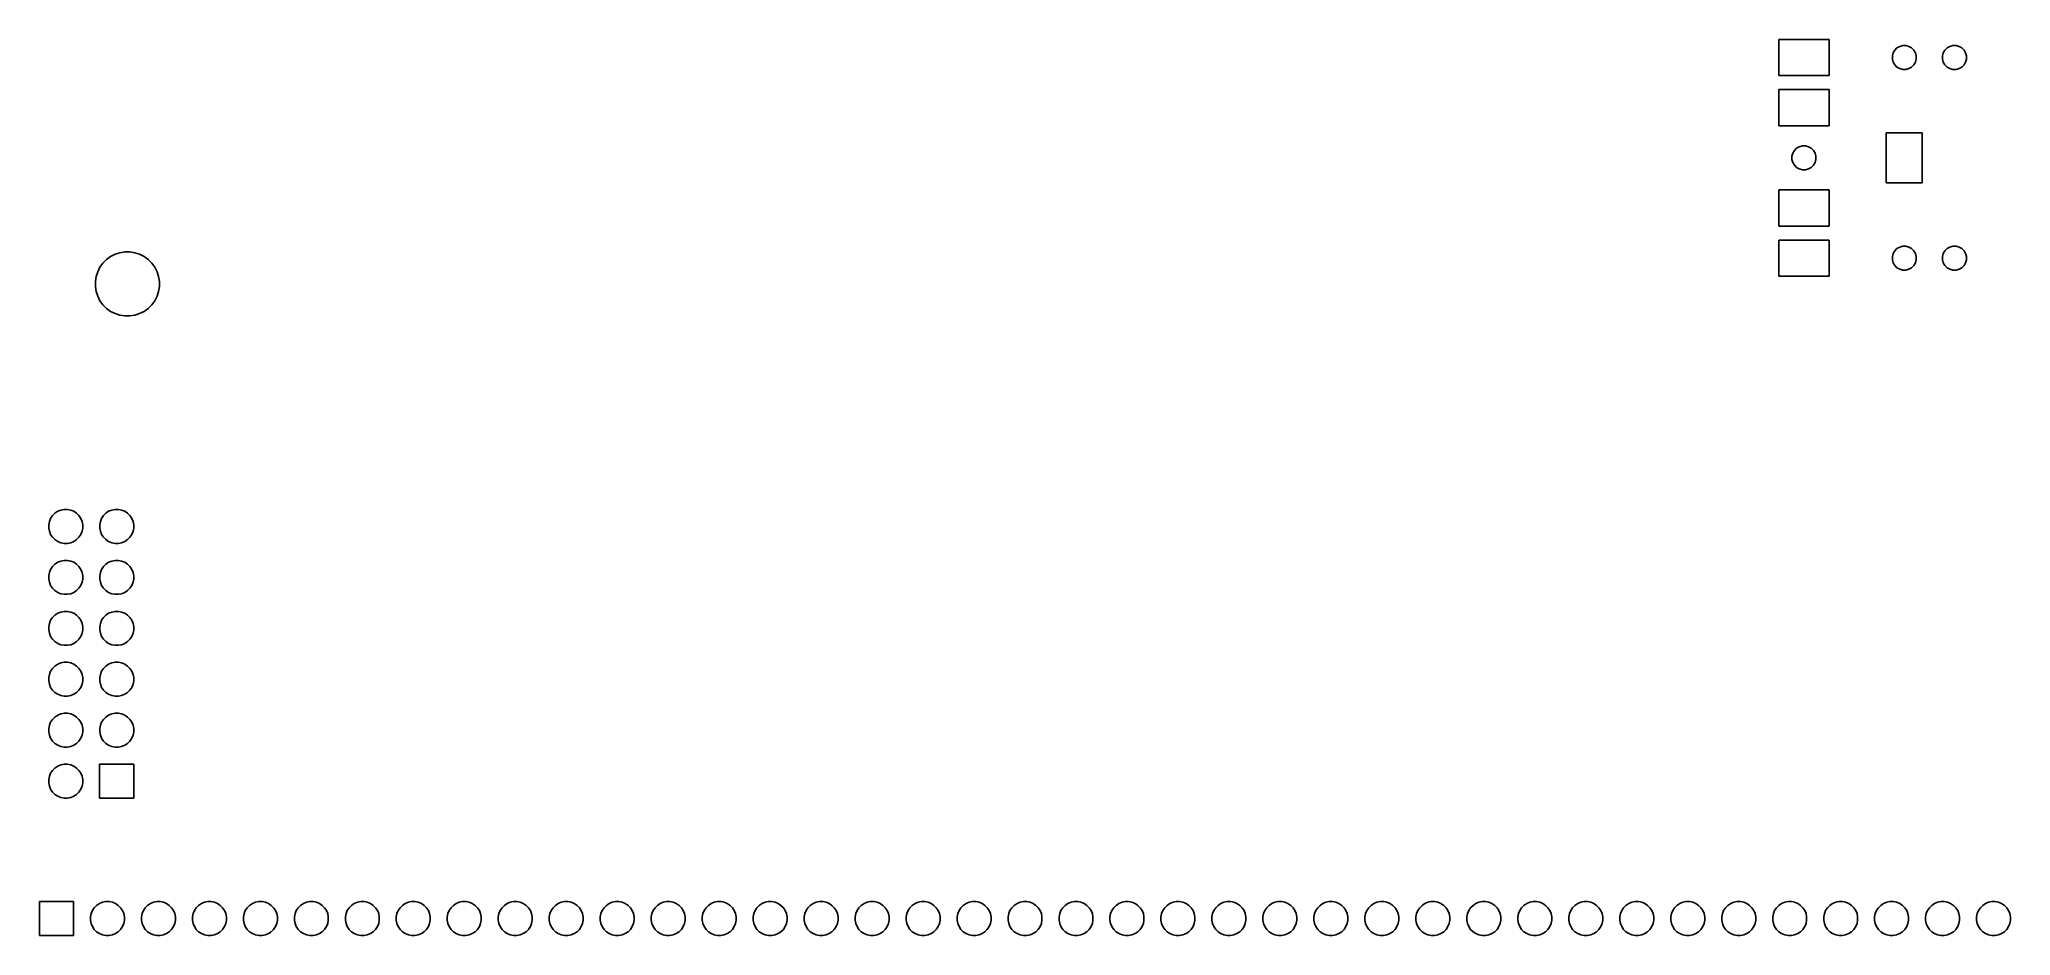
# Model space of a CAD drawing. Extents: x 2.41 to 6.27, y -6.45 to -4.69.
import ezdxf

# ---------------------------------------------------------------- set-up
doc = ezdxf.new("R2010")
doc.units = 0
doc.header["$MEASUREMENT"] = 0
doc.layers.add('BLACK', color=7, linetype='CONTINUOUS')

msp = doc.modelspace()

# ---------------------------------------------------------------- linework, layer by layer
at = {"layer": 'BLACK', "linetype": 'CONTINUOUS'}
for p, q in [((5.8196, -4.7636), (5.8196, -4.6927)), ((5.8196, -4.6927), (5.9181, -4.6927)), ((5.9181, -4.6927), (5.9181, -4.7636)), ((6.0439, -4.7191), (6.047, -4.7138)), ((6.047, -4.7138), (6.0513, -4.7094)), ((6.0513, -4.7094), (6.0567, -4.7063)), ((6.0567, -4.7063), (6.0626, -4.7047)), ((6.0626, -4.7047), (6.0688, -4.7047)), ((6.0688, -4.7047), (6.0747, -4.7063)), ((6.0747, -4.7063), (6.0801, -4.7094)), ((6.0801, -4.7094), (6.0844, -4.7138)), ((6.0844, -4.7138), (6.0875, -4.7191)), ((6.1423, -4.7191), (6.1454, -4.7138)), ((6.1454, -4.7138), (6.1498, -4.7094)), ((6.1498, -4.7094), (6.1551, -4.7063)), ((6.1551, -4.7063), (6.1611, -4.7047)), ((6.1611, -4.7047), (6.1672, -4.7047)), ((6.1672, -4.7047), (6.1732, -4.7063)), ((6.1732, -4.7063), (6.1785, -4.7094)), ((6.1785, -4.7094), (6.1829, -4.7138)), ((6.1829, -4.7138), (6.186, -4.7191)), ((6.0423, -4.7251), (6.0439, -4.7191)), ((6.0423, -4.7312), (6.0423, -4.7251)), ((6.0439, -4.7372), (6.0423, -4.7312)), ((6.047, -4.7425), (6.0439, -4.7372)), ((6.0513, -4.7469), (6.047, -4.7425)), ((6.0567, -4.75), (6.0513, -4.7469)), ((6.0626, -4.7516), (6.0567, -4.75)), ((6.0688, -4.7516), (6.0626, -4.7516)), ((6.0747, -4.75), (6.0688, -4.7516)), ((6.0801, -4.7469), (6.0747, -4.75)), ((6.0844, -4.7425), (6.0801, -4.7469)), ((6.0875, -4.7372), (6.0844, -4.7425)), ((6.0875, -4.7191), (6.0891, -4.7251)), ((6.0891, -4.7312), (6.0875, -4.7372)), ((6.0891, -4.7251), (6.0891, -4.7312)), ((6.1407, -4.7251), (6.1423, -4.7191)), ((6.1407, -4.7312), (6.1407, -4.7251)), ((6.1423, -4.7372), (6.1407, -4.7312)), ((6.1454, -4.7425), (6.1423, -4.7372)), ((6.1498, -4.7469), (6.1454, -4.7425)), ((6.1551, -4.75), (6.1498, -4.7469)), ((6.1611, -4.7516), (6.1551, -4.75)), ((6.1672, -4.7516), (6.1611, -4.7516)), ((6.1732, -4.75), (6.1672, -4.7516)), ((6.1785, -4.7469), (6.1732, -4.75)), ((6.1829, -4.7425), (6.1785, -4.7469)), ((6.186, -4.7372), (6.1829, -4.7425)), ((6.186, -4.7191), (6.1876, -4.7251)), ((6.1876, -4.7312), (6.186, -4.7372)), ((6.1876, -4.7251), (6.1876, -4.7312)), ((5.9181, -4.7636), (5.8196, -4.7636)), ((5.8196, -4.862), (5.8196, -4.7911)), ((5.8196, -4.7911), (5.9181, -4.7911)), ((5.9181, -4.7911), (5.9181, -4.862)), ((5.9181, -4.862), (5.8196, -4.862)), ((5.847, -4.916), (5.8501, -4.9106)), ((5.8501, -4.9106), (5.8545, -4.9063)), ((5.8545, -4.9063), (5.8598, -4.9032)), ((5.8598, -4.9032), (5.8658, -4.9016)), ((5.8658, -4.9016), (5.8719, -4.9016)), ((5.8719, -4.9016), (5.8779, -4.9032)), ((5.8779, -4.9032), (5.8832, -4.9063)), ((5.8832, -4.9063), (5.8876, -4.9106)), ((5.8876, -4.9106), (5.8907, -4.916)), ((6.0303, -4.9742), (6.0303, -4.8758)), ((6.0303, -4.8758), (6.1011, -4.8758)), ((6.1011, -4.8758), (6.1011, -4.9742)), ((5.8454, -4.9219), (5.847, -4.916)), ((5.8454, -4.9281), (5.8454, -4.9219)), ((5.847, -4.934), (5.8454, -4.9281)), ((5.8501, -4.9394), (5.847, -4.934)), ((5.8545, -4.9437), (5.8501, -4.9394)), ((5.8598, -4.9468), (5.8545, -4.9437)), ((5.8658, -4.9484), (5.8598, -4.9468)), ((5.8719, -4.9484), (5.8658, -4.9484)), ((5.8779, -4.9468), (5.8719, -4.9484)), ((5.8832, -4.9437), (5.8779, -4.9468)), ((5.8876, -4.9394), (5.8832, -4.9437)), ((5.8907, -4.934), (5.8876, -4.9394)), ((5.8907, -4.916), (5.8923, -4.9219)), ((5.8923, -4.9281), (5.8907, -4.934)), ((5.8923, -4.9219), (5.8923, -4.9281)), ((5.8196, -5.0589), (5.8196, -4.988)), ((5.8196, -4.988), (5.9181, -4.988)), ((5.9181, -4.988), (5.9181, -5.0589)), ((6.1011, -4.9742), (6.0303, -4.9742)), ((5.9181, -5.0589), (5.8196, -5.0589)), ((5.8196, -5.1573), (5.8196, -5.0864)), ((5.8196, -5.0864), (5.9181, -5.0864)), ((5.9181, -5.0864), (5.9181, -5.1573)), ((6.047, -5.1075), (6.0513, -5.1031)), ((6.0513, -5.1031), (6.0567, -5.1)), ((6.0567, -5.1), (6.0626, -5.0984)), ((6.0626, -5.0984), (6.0688, -5.0984)), ((6.0688, -5.0984), (6.0747, -5.1)), ((6.0747, -5.1), (6.0801, -5.1031)), ((6.0801, -5.1031), (6.0844, -5.1075)), ((6.1454, -5.1075), (6.1498, -5.1031)), ((6.1498, -5.1031), (6.1551, -5.1)), ((6.1551, -5.1), (6.1611, -5.0984)), ((6.1611, -5.0984), (6.1672, -5.0984)), ((6.1672, -5.0984), (6.1732, -5.1)), ((6.1732, -5.1), (6.1785, -5.1031)), ((6.1785, -5.1031), (6.1829, -5.1075)), ((2.5218, -5.1484), (2.5263, -5.1396)), ((2.5263, -5.1396), (2.5321, -5.1316)), ((2.5321, -5.1316), (2.5391, -5.1246)), ((2.5391, -5.1246), (2.5471, -5.1188)), ((2.5471, -5.1188), (2.5559, -5.1143)), ((2.5559, -5.1143), (2.5653, -5.1113)), ((2.5653, -5.1113), (2.5751, -5.1097)), ((2.5751, -5.1097), (2.5849, -5.1097)), ((2.5849, -5.1097), (2.5947, -5.1113)), ((2.5947, -5.1113), (2.6041, -5.1143)), ((2.6041, -5.1143), (2.6129, -5.1188)), ((2.6129, -5.1188), (2.6209, -5.1246)), ((2.6209, -5.1246), (2.6279, -5.1316)), ((2.6279, -5.1316), (2.6337, -5.1396)), ((2.6337, -5.1396), (2.6382, -5.1484)), ((6.0423, -5.1188), (6.0439, -5.1128)), ((6.0423, -5.1249), (6.0423, -5.1188)), ((6.0439, -5.1309), (6.0423, -5.1249)), ((6.0439, -5.1128), (6.047, -5.1075)), ((6.047, -5.1362), (6.0439, -5.1309)), ((6.0513, -5.1406), (6.047, -5.1362)), ((6.0567, -5.1437), (6.0513, -5.1406)), ((6.0801, -5.1406), (6.0747, -5.1437)), ((6.0844, -5.1362), (6.0801, -5.1406)), ((6.0844, -5.1075), (6.0875, -5.1128)), ((6.0875, -5.1309), (6.0844, -5.1362)), ((6.0875, -5.1128), (6.0891, -5.1188)), ((6.0891, -5.1249), (6.0875, -5.1309)), ((6.0891, -5.1188), (6.0891, -5.1249)), ((6.1407, -5.1188), (6.1423, -5.1128)), ((6.1407, -5.1249), (6.1407, -5.1188)), ((6.1423, -5.1309), (6.1407, -5.1249)), ((6.1423, -5.1128), (6.1454, -5.1075)), ((6.1454, -5.1362), (6.1423, -5.1309)), ((6.1498, -5.1406), (6.1454, -5.1362)), ((6.1551, -5.1437), (6.1498, -5.1406)), ((6.1785, -5.1406), (6.1732, -5.1437)), ((6.1829, -5.1362), (6.1785, -5.1406)), ((6.1829, -5.1075), (6.186, -5.1128)), ((6.186, -5.1309), (6.1829, -5.1362)), ((6.186, -5.1128), (6.1876, -5.1188)), ((6.1876, -5.1249), (6.186, -5.1309)), ((6.1876, -5.1188), (6.1876, -5.1249)), ((2.5172, -5.1676), (2.5187, -5.1578)), ((2.5172, -5.1775), (2.5172, -5.1676)), ((2.5187, -5.1872), (2.5172, -5.1775)), ((2.5187, -5.1578), (2.5218, -5.1484)), ((2.6382, -5.1484), (2.6413, -5.1578)), ((2.6413, -5.1578), (2.6428, -5.1676)), ((2.6428, -5.1775), (2.6413, -5.1872)), ((2.6428, -5.1676), (2.6428, -5.1775)), ((5.9181, -5.1573), (5.8196, -5.1573)), ((6.0626, -5.1453), (6.0567, -5.1437)), ((6.0688, -5.1453), (6.0626, -5.1453)), ((6.0747, -5.1437), (6.0688, -5.1453)), ((6.1611, -5.1453), (6.1551, -5.1437)), ((6.1672, -5.1453), (6.1611, -5.1453)), ((6.1732, -5.1437), (6.1672, -5.1453)), ((2.5218, -5.1966), (2.5187, -5.1872)), ((2.5263, -5.2054), (2.5218, -5.1966)), ((2.5321, -5.2134), (2.5263, -5.2054)), ((2.5391, -5.2204), (2.5321, -5.2134)), ((2.6279, -5.2134), (2.6209, -5.2204)), ((2.6337, -5.2054), (2.6279, -5.2134)), ((2.6382, -5.1966), (2.6337, -5.2054)), ((2.6413, -5.1872), (2.6382, -5.1966)), ((2.5471, -5.2262), (2.5391, -5.2204)), ((2.5559, -5.2307), (2.5471, -5.2262)), ((2.5653, -5.2338), (2.5559, -5.2307)), ((2.5751, -5.2353), (2.5653, -5.2338)), ((2.5849, -5.2353), (2.5751, -5.2353)), ((2.5947, -5.2338), (2.5849, -5.2353)), ((2.6041, -5.2307), (2.5947, -5.2338)), ((2.6129, -5.2262), (2.6041, -5.2307)), ((2.6209, -5.2204), (2.6129, -5.2262)), ((2.4258, -5.6448), (2.427, -5.6383)), ((2.4258, -5.6513), (2.4258, -5.6448)), ((2.427, -5.6383), (2.4295, -5.6323)), ((2.4295, -5.6323), (2.4332, -5.6268)), ((2.4332, -5.6268), (2.4378, -5.6222)), ((2.4378, -5.6222), (2.4433, -5.6185)), ((2.4433, -5.6185), (2.4493, -5.616)), ((2.4493, -5.616), (2.4558, -5.6147)), ((2.4558, -5.6147), (2.4623, -5.6147)), ((2.4623, -5.6147), (2.4688, -5.616)), ((2.4688, -5.616), (2.4748, -5.6185)), ((2.4748, -5.6185), (2.4803, -5.6222)), ((2.4803, -5.6222), (2.4849, -5.6268)), ((2.4849, -5.6268), (2.4886, -5.6323)), ((2.4886, -5.6323), (2.4911, -5.6383)), ((2.4911, -5.6383), (2.4924, -5.6448)), ((2.4924, -5.6448), (2.4924, -5.6513)), ((2.5258, -5.6448), (2.527, -5.6383)), ((2.5258, -5.6513), (2.5258, -5.6448)), ((2.527, -5.6383), (2.5295, -5.6323)), ((2.5295, -5.6323), (2.5332, -5.6268)), ((2.5332, -5.6268), (2.5378, -5.6222)), ((2.5378, -5.6222), (2.5433, -5.6185)), ((2.5433, -5.6185), (2.5493, -5.616)), ((2.5493, -5.616), (2.5558, -5.6147)), ((2.5558, -5.6147), (2.5623, -5.6147)), ((2.5623, -5.6147), (2.5688, -5.616)), ((2.5688, -5.616), (2.5748, -5.6185)), ((2.5748, -5.6185), (2.5803, -5.6222)), ((2.5803, -5.6222), (2.5849, -5.6268)), ((2.5849, -5.6268), (2.5886, -5.6323)), ((2.5886, -5.6323), (2.5911, -5.6383)), ((2.5911, -5.6383), (2.5924, -5.6448)), ((2.5924, -5.6448), (2.5924, -5.6513)), ((2.427, -5.6577), (2.4258, -5.6513)), ((2.4295, -5.6638), (2.427, -5.6577)), ((2.4332, -5.6693), (2.4295, -5.6638)), ((2.4378, -5.6739), (2.4332, -5.6693)), ((2.4433, -5.6775), (2.4378, -5.6739)), ((2.4493, -5.6801), (2.4433, -5.6775)), ((2.4558, -5.6813), (2.4493, -5.6801)), ((2.4623, -5.6813), (2.4558, -5.6813)), ((2.4688, -5.6801), (2.4623, -5.6813)), ((2.4748, -5.6775), (2.4688, -5.6801)), ((2.4803, -5.6739), (2.4748, -5.6775)), ((2.4849, -5.6693), (2.4803, -5.6739)), ((2.4886, -5.6638), (2.4849, -5.6693)), ((2.4911, -5.6577), (2.4886, -5.6638)), ((2.4924, -5.6513), (2.4911, -5.6577)), ((2.527, -5.6577), (2.5258, -5.6513)), ((2.5295, -5.6638), (2.527, -5.6577)), ((2.5332, -5.6693), (2.5295, -5.6638)), ((2.5378, -5.6739), (2.5332, -5.6693)), ((2.5433, -5.6775), (2.5378, -5.6739)), ((2.5493, -5.6801), (2.5433, -5.6775)), ((2.5558, -5.6813), (2.5493, -5.6801)), ((2.5623, -5.6813), (2.5558, -5.6813)), ((2.5688, -5.6801), (2.5623, -5.6813)), ((2.5748, -5.6775), (2.5688, -5.6801)), ((2.5803, -5.6739), (2.5748, -5.6775)), ((2.5849, -5.6693), (2.5803, -5.6739)), ((2.5886, -5.6638), (2.5849, -5.6693)), ((2.5911, -5.6577), (2.5886, -5.6638)), ((2.5924, -5.6513), (2.5911, -5.6577)), ((2.4332, -5.7268), (2.4378, -5.7222)), ((2.4378, -5.7222), (2.4433, -5.7185)), ((2.4433, -5.7185), (2.4493, -5.716)), ((2.4493, -5.716), (2.4558, -5.7147)), ((2.4558, -5.7147), (2.4623, -5.7147)), ((2.4623, -5.7147), (2.4688, -5.716)), ((2.4688, -5.716), (2.4748, -5.7185)), ((2.4748, -5.7185), (2.4803, -5.7222)), ((2.4803, -5.7222), (2.4849, -5.7268)), ((2.5332, -5.7268), (2.5378, -5.7222)), ((2.5378, -5.7222), (2.5433, -5.7185)), ((2.5433, -5.7185), (2.5493, -5.716)), ((2.5493, -5.716), (2.5558, -5.7147)), ((2.5558, -5.7147), (2.5623, -5.7147)), ((2.5623, -5.7147), (2.5688, -5.716)), ((2.5688, -5.716), (2.5748, -5.7185)), ((2.5748, -5.7185), (2.5803, -5.7222)), ((2.5803, -5.7222), (2.5849, -5.7268)), ((2.4258, -5.7448), (2.427, -5.7383)), ((2.4258, -5.7513), (2.4258, -5.7448)), ((2.427, -5.7577), (2.4258, -5.7513)), ((2.427, -5.7383), (2.4295, -5.7323)), ((2.4295, -5.7638), (2.427, -5.7577)), ((2.4295, -5.7323), (2.4332, -5.7268)), ((2.4849, -5.7268), (2.4886, -5.7323)), ((2.4886, -5.7323), (2.4911, -5.7383)), ((2.4911, -5.7577), (2.4886, -5.7638)), ((2.4911, -5.7383), (2.4924, -5.7448)), ((2.4924, -5.7513), (2.4911, -5.7577)), ((2.4924, -5.7448), (2.4924, -5.7513)), ((2.5258, -5.7448), (2.527, -5.7383)), ((2.5258, -5.7513), (2.5258, -5.7448)), ((2.527, -5.7577), (2.5258, -5.7513)), ((2.527, -5.7383), (2.5295, -5.7323)), ((2.5295, -5.7638), (2.527, -5.7577)), ((2.5295, -5.7323), (2.5332, -5.7268)), ((2.5849, -5.7268), (2.5886, -5.7323)), ((2.5886, -5.7323), (2.5911, -5.7383)), ((2.5911, -5.7577), (2.5886, -5.7638)), ((2.5911, -5.7383), (2.5924, -5.7448)), ((2.5924, -5.7513), (2.5911, -5.7577)), ((2.5924, -5.7448), (2.5924, -5.7513)), ((2.4332, -5.7693), (2.4295, -5.7638)), ((2.4378, -5.7739), (2.4332, -5.7693)), ((2.4433, -5.7775), (2.4378, -5.7739)), ((2.4493, -5.7801), (2.4433, -5.7775)), ((2.4558, -5.7813), (2.4493, -5.7801)), ((2.4623, -5.7813), (2.4558, -5.7813)), ((2.4688, -5.7801), (2.4623, -5.7813)), ((2.4748, -5.7775), (2.4688, -5.7801)), ((2.4803, -5.7739), (2.4748, -5.7775)), ((2.4849, -5.7693), (2.4803, -5.7739)), ((2.4886, -5.7638), (2.4849, -5.7693)), ((2.5332, -5.7693), (2.5295, -5.7638)), ((2.5378, -5.7739), (2.5332, -5.7693)), ((2.5433, -5.7775), (2.5378, -5.7739)), ((2.5493, -5.7801), (2.5433, -5.7775)), ((2.5558, -5.7813), (2.5493, -5.7801)), ((2.5623, -5.7813), (2.5558, -5.7813)), ((2.5688, -5.7801), (2.5623, -5.7813)), ((2.5748, -5.7775), (2.5688, -5.7801)), ((2.5803, -5.7739), (2.5748, -5.7775)), ((2.5849, -5.7693), (2.5803, -5.7739)), ((2.5886, -5.7638), (2.5849, -5.7693)), ((2.4258, -5.8448), (2.427, -5.8383)), ((2.427, -5.8383), (2.4295, -5.8323)), ((2.4295, -5.8323), (2.4332, -5.8268)), ((2.4332, -5.8268), (2.4378, -5.8222)), ((2.4378, -5.8222), (2.4433, -5.8185)), ((2.4433, -5.8185), (2.4493, -5.816)), ((2.4493, -5.816), (2.4558, -5.8147)), ((2.4558, -5.8147), (2.4623, -5.8147)), ((2.4623, -5.8147), (2.4688, -5.816)), ((2.4688, -5.816), (2.4748, -5.8185)), ((2.4748, -5.8185), (2.4803, -5.8222)), ((2.4803, -5.8222), (2.4849, -5.8268)), ((2.4849, -5.8268), (2.4886, -5.8323)), ((2.4886, -5.8323), (2.4911, -5.8383)), ((2.4911, -5.8383), (2.4924, -5.8448)), ((2.5258, -5.8448), (2.527, -5.8383)), ((2.527, -5.8383), (2.5295, -5.8323)), ((2.5295, -5.8323), (2.5332, -5.8268)), ((2.5332, -5.8268), (2.5378, -5.8222)), ((2.5378, -5.8222), (2.5433, -5.8185)), ((2.5433, -5.8185), (2.5493, -5.816)), ((2.5493, -5.816), (2.5558, -5.8147)), ((2.5558, -5.8147), (2.5623, -5.8147)), ((2.5623, -5.8147), (2.5688, -5.816)), ((2.5688, -5.816), (2.5748, -5.8185)), ((2.5748, -5.8185), (2.5803, -5.8222)), ((2.5803, -5.8222), (2.5849, -5.8268)), ((2.5849, -5.8268), (2.5886, -5.8323)), ((2.5886, -5.8323), (2.5911, -5.8383)), ((2.5911, -5.8383), (2.5924, -5.8448)), ((2.4258, -5.8513), (2.4258, -5.8448)), ((2.427, -5.8577), (2.4258, -5.8513)), ((2.4295, -5.8638), (2.427, -5.8577)), ((2.4332, -5.8693), (2.4295, -5.8638)), ((2.4378, -5.8739), (2.4332, -5.8693)), ((2.4433, -5.8775), (2.4378, -5.8739)), ((2.4803, -5.8739), (2.4748, -5.8775)), ((2.4849, -5.8693), (2.4803, -5.8739)), ((2.4886, -5.8638), (2.4849, -5.8693)), ((2.4911, -5.8577), (2.4886, -5.8638)), ((2.4924, -5.8513), (2.4911, -5.8577)), ((2.4924, -5.8448), (2.4924, -5.8513)), ((2.5258, -5.8513), (2.5258, -5.8448)), ((2.527, -5.8577), (2.5258, -5.8513)), ((2.5295, -5.8638), (2.527, -5.8577)), ((2.5332, -5.8693), (2.5295, -5.8638)), ((2.5378, -5.8739), (2.5332, -5.8693)), ((2.5433, -5.8775), (2.5378, -5.8739)), ((2.5803, -5.8739), (2.5748, -5.8775)), ((2.5849, -5.8693), (2.5803, -5.8739)), ((2.5886, -5.8638), (2.5849, -5.8693)), ((2.5911, -5.8577), (2.5886, -5.8638)), ((2.5924, -5.8513), (2.5911, -5.8577)), ((2.5924, -5.8448), (2.5924, -5.8513)), ((2.4493, -5.8801), (2.4433, -5.8775)), ((2.4433, -5.9185), (2.4493, -5.916)), ((2.4558, -5.8813), (2.4493, -5.8801)), ((2.4493, -5.916), (2.4558, -5.9147)), ((2.4623, -5.8813), (2.4558, -5.8813)), ((2.4558, -5.9147), (2.4623, -5.9147)), ((2.4688, -5.8801), (2.4623, -5.8813)), ((2.4623, -5.9147), (2.4688, -5.916)), ((2.4748, -5.8775), (2.4688, -5.8801)), ((2.4688, -5.916), (2.4748, -5.9185)), ((2.5493, -5.8801), (2.5433, -5.8775)), ((2.5433, -5.9185), (2.5493, -5.916)), ((2.5558, -5.8813), (2.5493, -5.8801)), ((2.5493, -5.916), (2.5558, -5.9147)), ((2.5623, -5.8813), (2.5558, -5.8813)), ((2.5558, -5.9147), (2.5623, -5.9147)), ((2.5688, -5.8801), (2.5623, -5.8813)), ((2.5623, -5.9147), (2.5688, -5.916)), ((2.5748, -5.8775), (2.5688, -5.8801)), ((2.5688, -5.916), (2.5748, -5.9185)), ((2.4258, -5.9448), (2.427, -5.9383)), ((2.4258, -5.9513), (2.4258, -5.9448)), ((2.427, -5.9577), (2.4258, -5.9513)), ((2.427, -5.9383), (2.4295, -5.9323)), ((2.4295, -5.9323), (2.4332, -5.9268)), ((2.4332, -5.9268), (2.4378, -5.9222)), ((2.4378, -5.9222), (2.4433, -5.9185)), ((2.4748, -5.9185), (2.4803, -5.9222)), ((2.4803, -5.9222), (2.4849, -5.9268)), ((2.4849, -5.9268), (2.4886, -5.9323)), ((2.4886, -5.9323), (2.4911, -5.9383)), ((2.4911, -5.9383), (2.4924, -5.9448)), ((2.4924, -5.9513), (2.4911, -5.9577)), ((2.4924, -5.9448), (2.4924, -5.9513)), ((2.5258, -5.9448), (2.527, -5.9383)), ((2.5258, -5.9513), (2.5258, -5.9448)), ((2.527, -5.9577), (2.5258, -5.9513)), ((2.527, -5.9383), (2.5295, -5.9323)), ((2.5295, -5.9323), (2.5332, -5.9268)), ((2.5332, -5.9268), (2.5378, -5.9222)), ((2.5378, -5.9222), (2.5433, -5.9185)), ((2.5748, -5.9185), (2.5803, -5.9222)), ((2.5803, -5.9222), (2.5849, -5.9268)), ((2.5849, -5.9268), (2.5886, -5.9323)), ((2.5886, -5.9323), (2.5911, -5.9383)), ((2.5911, -5.9383), (2.5924, -5.9448)), ((2.5924, -5.9513), (2.5911, -5.9577)), ((2.5924, -5.9448), (2.5924, -5.9513)), ((2.4295, -5.9638), (2.427, -5.9577)), ((2.4332, -5.9693), (2.4295, -5.9638)), ((2.4378, -5.9739), (2.4332, -5.9693)), ((2.4433, -5.9775), (2.4378, -5.9739)), ((2.4493, -5.9801), (2.4433, -5.9775)), ((2.4558, -5.9813), (2.4493, -5.9801)), ((2.4623, -5.9813), (2.4558, -5.9813)), ((2.4688, -5.9801), (2.4623, -5.9813)), ((2.4748, -5.9775), (2.4688, -5.9801)), ((2.4803, -5.9739), (2.4748, -5.9775)), ((2.4849, -5.9693), (2.4803, -5.9739)), ((2.4886, -5.9638), (2.4849, -5.9693)), ((2.4911, -5.9577), (2.4886, -5.9638)), ((2.5295, -5.9638), (2.527, -5.9577)), ((2.5332, -5.9693), (2.5295, -5.9638)), ((2.5378, -5.9739), (2.5332, -5.9693)), ((2.5433, -5.9775), (2.5378, -5.9739)), ((2.5493, -5.9801), (2.5433, -5.9775)), ((2.5558, -5.9813), (2.5493, -5.9801)), ((2.5623, -5.9813), (2.5558, -5.9813)), ((2.5688, -5.9801), (2.5623, -5.9813)), ((2.5748, -5.9775), (2.5688, -5.9801)), ((2.5803, -5.9739), (2.5748, -5.9775)), ((2.5849, -5.9693), (2.5803, -5.9739)), ((2.5886, -5.9638), (2.5849, -5.9693)), ((2.5911, -5.9577), (2.5886, -5.9638)), ((2.4295, -6.0323), (2.4332, -6.0268)), ((2.4332, -6.0268), (2.4378, -6.0222)), ((2.4378, -6.0222), (2.4433, -6.0185)), ((2.4433, -6.0185), (2.4493, -6.016)), ((2.4493, -6.016), (2.4558, -6.0147)), ((2.4558, -6.0147), (2.4623, -6.0147)), ((2.4623, -6.0147), (2.4688, -6.016)), ((2.4688, -6.016), (2.4748, -6.0185)), ((2.4748, -6.0185), (2.4803, -6.0222)), ((2.4803, -6.0222), (2.4849, -6.0268)), ((2.4849, -6.0268), (2.4886, -6.0323)), ((2.5295, -6.0323), (2.5332, -6.0268)), ((2.5332, -6.0268), (2.5378, -6.0222)), ((2.5378, -6.0222), (2.5433, -6.0185)), ((2.5433, -6.0185), (2.5493, -6.016)), ((2.5493, -6.016), (2.5558, -6.0147)), ((2.5558, -6.0147), (2.5623, -6.0147)), ((2.5623, -6.0147), (2.5688, -6.016)), ((2.5688, -6.016), (2.5748, -6.0185)), ((2.5748, -6.0185), (2.5803, -6.0222)), ((2.5803, -6.0222), (2.5849, -6.0268)), ((2.5849, -6.0268), (2.5886, -6.0323)), ((2.4258, -6.0448), (2.427, -6.0383)), ((2.4258, -6.0513), (2.4258, -6.0448)), ((2.427, -6.0577), (2.4258, -6.0513)), ((2.427, -6.0383), (2.4295, -6.0323)), ((2.4295, -6.0638), (2.427, -6.0577)), ((2.4332, -6.0693), (2.4295, -6.0638)), ((2.4378, -6.0739), (2.4332, -6.0693)), ((2.4849, -6.0693), (2.4803, -6.0739)), ((2.4886, -6.0638), (2.4849, -6.0693)), ((2.4886, -6.0323), (2.4911, -6.0383)), ((2.4911, -6.0577), (2.4886, -6.0638)), ((2.4911, -6.0383), (2.4924, -6.0448)), ((2.4924, -6.0513), (2.4911, -6.0577)), ((2.4924, -6.0448), (2.4924, -6.0513)), ((2.5258, -6.0448), (2.527, -6.0383)), ((2.5258, -6.0513), (2.5258, -6.0448)), ((2.527, -6.0577), (2.5258, -6.0513)), ((2.527, -6.0383), (2.5295, -6.0323)), ((2.5295, -6.0638), (2.527, -6.0577)), ((2.5332, -6.0693), (2.5295, -6.0638)), ((2.5378, -6.0739), (2.5332, -6.0693)), ((2.5849, -6.0693), (2.5803, -6.0739)), ((2.5886, -6.0638), (2.5849, -6.0693)), ((2.5886, -6.0323), (2.5911, -6.0383)), ((2.5911, -6.0577), (2.5886, -6.0638)), ((2.5911, -6.0383), (2.5924, -6.0448)), ((2.5924, -6.0513), (2.5911, -6.0577)), ((2.5924, -6.0448), (2.5924, -6.0513)), ((2.4433, -6.0775), (2.4378, -6.0739)), ((2.4493, -6.0801), (2.4433, -6.0775)), ((2.4558, -6.0813), (2.4493, -6.0801)), ((2.4623, -6.0813), (2.4558, -6.0813)), ((2.4688, -6.0801), (2.4623, -6.0813)), ((2.4748, -6.0775), (2.4688, -6.0801)), ((2.4803, -6.0739), (2.4748, -6.0775)), ((2.5433, -6.0775), (2.5378, -6.0739)), ((2.5493, -6.0801), (2.5433, -6.0775)), ((2.5558, -6.0813), (2.5493, -6.0801)), ((2.5623, -6.0813), (2.5558, -6.0813)), ((2.5688, -6.0801), (2.5623, -6.0813)), ((2.5748, -6.0775), (2.5688, -6.0801)), ((2.5803, -6.0739), (2.5748, -6.0775)), ((2.4258, -6.1448), (2.427, -6.1383)), ((2.4258, -6.1513), (2.4258, -6.1448)), ((2.427, -6.1383), (2.4295, -6.1323)), ((2.4295, -6.1323), (2.4332, -6.1268)), ((2.4332, -6.1268), (2.4378, -6.1222)), ((2.4378, -6.1222), (2.4433, -6.1185)), ((2.4433, -6.1185), (2.4493, -6.116)), ((2.4493, -6.116), (2.4558, -6.1147)), ((2.4558, -6.1147), (2.4623, -6.1147)), ((2.4623, -6.1147), (2.4688, -6.116)), ((2.4688, -6.116), (2.4748, -6.1185)), ((2.4748, -6.1185), (2.4803, -6.1222)), ((2.4803, -6.1222), (2.4849, -6.1268)), ((2.4849, -6.1268), (2.4886, -6.1323)), ((2.4886, -6.1323), (2.4911, -6.1383)), ((2.4911, -6.1383), (2.4924, -6.1448)), ((2.4924, -6.1448), (2.4924, -6.1513)), ((2.5256, -6.1815), (2.5256, -6.1146)), ((2.5256, -6.1146), (2.5925, -6.1146)), ((2.5925, -6.1146), (2.5925, -6.1815)), ((2.427, -6.1577), (2.4258, -6.1513)), ((2.4295, -6.1638), (2.427, -6.1577)), ((2.4332, -6.1693), (2.4295, -6.1638)), ((2.4378, -6.1739), (2.4332, -6.1693)), ((2.4433, -6.1775), (2.4378, -6.1739)), ((2.4493, -6.1801), (2.4433, -6.1775)), ((2.4558, -6.1813), (2.4493, -6.1801)), ((2.4623, -6.1813), (2.4558, -6.1813)), ((2.4688, -6.1801), (2.4623, -6.1813)), ((2.4748, -6.1775), (2.4688, -6.1801)), ((2.4803, -6.1739), (2.4748, -6.1775)), ((2.4849, -6.1693), (2.4803, -6.1739)), ((2.4886, -6.1638), (2.4849, -6.1693)), ((2.4911, -6.1577), (2.4886, -6.1638)), ((2.4924, -6.1513), (2.4911, -6.1577)), ((2.5925, -6.1815), (2.5256, -6.1815)), ((2.4075, -6.4508), (2.4075, -6.3839)), ((2.4075, -6.3839), (2.4744, -6.3839)), ((2.4744, -6.3839), (2.4744, -6.4508)), ((2.5076, -6.414), (2.5089, -6.4076)), ((2.5076, -6.4206), (2.5076, -6.414)), ((2.5089, -6.4076), (2.5114, -6.4015)), ((2.5114, -6.4015), (2.5151, -6.3961)), ((2.5151, -6.3961), (2.5197, -6.3915)), ((2.5197, -6.3915), (2.5252, -6.3878)), ((2.5252, -6.3878), (2.5312, -6.3853)), ((2.5312, -6.3853), (2.5377, -6.384)), ((2.5377, -6.384), (2.5442, -6.384)), ((2.5442, -6.384), (2.5507, -6.3853)), ((2.5507, -6.3853), (2.5567, -6.3878)), ((2.5567, -6.3878), (2.5622, -6.3915)), ((2.5622, -6.3915), (2.5668, -6.3961)), ((2.5668, -6.3961), (2.5705, -6.4015)), ((2.5705, -6.4015), (2.573, -6.4076)), ((2.573, -6.4076), (2.5742, -6.414)), ((2.5742, -6.414), (2.5742, -6.4206)), ((2.6076, -6.414), (2.6089, -6.4076)), ((2.6076, -6.4206), (2.6076, -6.414)), ((2.6089, -6.4076), (2.6114, -6.4015)), ((2.6114, -6.4015), (2.6151, -6.3961)), ((2.6151, -6.3961), (2.6197, -6.3915)), ((2.6197, -6.3915), (2.6252, -6.3878)), ((2.6252, -6.3878), (2.6312, -6.3853)), ((2.6312, -6.3853), (2.6377, -6.384)), ((2.6377, -6.384), (2.6442, -6.384)), ((2.6442, -6.384), (2.6507, -6.3853)), ((2.6507, -6.3853), (2.6567, -6.3878)), ((2.6567, -6.3878), (2.6622, -6.3915)), ((2.6622, -6.3915), (2.6668, -6.3961)), ((2.6668, -6.3961), (2.6705, -6.4015)), ((2.6705, -6.4015), (2.673, -6.4076)), ((2.673, -6.4076), (2.6742, -6.414)), ((2.6742, -6.414), (2.6742, -6.4206)), ((2.7076, -6.414), (2.7089, -6.4076)), ((2.7076, -6.4206), (2.7076, -6.414)), ((2.7089, -6.4076), (2.7114, -6.4015)), ((2.7114, -6.4015), (2.7151, -6.3961)), ((2.7151, -6.3961), (2.7197, -6.3915)), ((2.7197, -6.3915), (2.7252, -6.3878)), ((2.7252, -6.3878), (2.7312, -6.3853)), ((2.7312, -6.3853), (2.7377, -6.384)), ((2.7377, -6.384), (2.7442, -6.384)), ((2.7442, -6.384), (2.7507, -6.3853)), ((2.7507, -6.3853), (2.7567, -6.3878)), ((2.7567, -6.3878), (2.7622, -6.3915)), ((2.7622, -6.3915), (2.7668, -6.3961)), ((2.7668, -6.3961), (2.7705, -6.4015)), ((2.7705, -6.4015), (2.773, -6.4076)), ((2.773, -6.4076), (2.7742, -6.414)), ((2.7742, -6.414), (2.7742, -6.4206)), ((2.8076, -6.414), (2.8089, -6.4076)), ((2.8076, -6.4206), (2.8076, -6.414)), ((2.8089, -6.4076), (2.8114, -6.4015)), ((2.8114, -6.4015), (2.8151, -6.3961)), ((2.8151, -6.3961), (2.8197, -6.3915)), ((2.8197, -6.3915), (2.8252, -6.3878)), ((2.8252, -6.3878), (2.8312, -6.3853)), ((2.8312, -6.3853), (2.8377, -6.384)), ((2.8377, -6.384), (2.8442, -6.384)), ((2.8442, -6.384), (2.8507, -6.3853)), ((2.8507, -6.3853), (2.8567, -6.3878)), ((2.8567, -6.3878), (2.8622, -6.3915)), ((2.8622, -6.3915), (2.8668, -6.3961)), ((2.8668, -6.3961), (2.8705, -6.4015)), ((2.8705, -6.4015), (2.873, -6.4076)), ((2.873, -6.4076), (2.8742, -6.414)), ((2.8742, -6.414), (2.8742, -6.4206)), ((2.9076, -6.414), (2.9089, -6.4076)), ((2.9076, -6.4206), (2.9076, -6.414)), ((2.9089, -6.4076), (2.9114, -6.4015)), ((2.9114, -6.4015), (2.9151, -6.3961)), ((2.9151, -6.3961), (2.9197, -6.3915)), ((2.9197, -6.3915), (2.9252, -6.3878)), ((2.9252, -6.3878), (2.9312, -6.3853)), ((2.9312, -6.3853), (2.9377, -6.384)), ((2.9377, -6.384), (2.9442, -6.384)), ((2.9442, -6.384), (2.9507, -6.3853)), ((2.9507, -6.3853), (2.9567, -6.3878)), ((2.9567, -6.3878), (2.9622, -6.3915)), ((2.9622, -6.3915), (2.9668, -6.3961)), ((2.9668, -6.3961), (2.9705, -6.4015)), ((2.9705, -6.4015), (2.973, -6.4076)), ((2.973, -6.4076), (2.9742, -6.414)), ((2.9742, -6.414), (2.9742, -6.4206)), ((3.0076, -6.414), (3.0089, -6.4076)), ((3.0076, -6.4206), (3.0076, -6.414)), ((3.0089, -6.4076), (3.0114, -6.4015)), ((3.0114, -6.4015), (3.0151, -6.3961)), ((3.0151, -6.3961), (3.0197, -6.3915)), ((3.0197, -6.3915), (3.0252, -6.3878)), ((3.0252, -6.3878), (3.0312, -6.3853)), ((3.0312, -6.3853), (3.0377, -6.384)), ((3.0377, -6.384), (3.0442, -6.384)), ((3.0442, -6.384), (3.0507, -6.3853)), ((3.0507, -6.3853), (3.0567, -6.3878)), ((3.0567, -6.3878), (3.0622, -6.3915)), ((3.0622, -6.3915), (3.0668, -6.3961)), ((3.0668, -6.3961), (3.0705, -6.4015)), ((3.0705, -6.4015), (3.073, -6.4076)), ((3.073, -6.4076), (3.0742, -6.414)), ((3.0742, -6.414), (3.0742, -6.4206)), ((3.1076, -6.414), (3.1089, -6.4076)), ((3.1076, -6.4206), (3.1076, -6.414)), ((3.1089, -6.4076), (3.1114, -6.4015)), ((3.1114, -6.4015), (3.1151, -6.3961)), ((3.1151, -6.3961), (3.1197, -6.3915)), ((3.1197, -6.3915), (3.1252, -6.3878)), ((3.1252, -6.3878), (3.1312, -6.3853)), ((3.1312, -6.3853), (3.1377, -6.384)), ((3.1377, -6.384), (3.1442, -6.384)), ((3.1442, -6.384), (3.1507, -6.3853)), ((3.1507, -6.3853), (3.1567, -6.3878)), ((3.1567, -6.3878), (3.1622, -6.3915)), ((3.1622, -6.3915), (3.1668, -6.3961)), ((3.1668, -6.3961), (3.1705, -6.4015)), ((3.1705, -6.4015), (3.173, -6.4076)), ((3.173, -6.4076), (3.1742, -6.414)), ((3.1742, -6.414), (3.1742, -6.4206)), ((3.2076, -6.414), (3.2089, -6.4076)), ((3.2076, -6.4206), (3.2076, -6.414)), ((3.2089, -6.4076), (3.2114, -6.4015)), ((3.2114, -6.4015), (3.2151, -6.3961)), ((3.2151, -6.3961), (3.2197, -6.3915)), ((3.2197, -6.3915), (3.2252, -6.3878)), ((3.2252, -6.3878), (3.2312, -6.3853)), ((3.2312, -6.3853), (3.2377, -6.384)), ((3.2377, -6.384), (3.2442, -6.384)), ((3.2442, -6.384), (3.2507, -6.3853)), ((3.2507, -6.3853), (3.2567, -6.3878)), ((3.2567, -6.3878), (3.2622, -6.3915)), ((3.2622, -6.3915), (3.2668, -6.3961)), ((3.2668, -6.3961), (3.2705, -6.4015)), ((3.2705, -6.4015), (3.273, -6.4076)), ((3.273, -6.4076), (3.2742, -6.414)), ((3.2742, -6.414), (3.2742, -6.4206)), ((3.3076, -6.414), (3.3089, -6.4076)), ((3.3076, -6.4206), (3.3076, -6.414)), ((3.3089, -6.4076), (3.3114, -6.4015)), ((3.3114, -6.4015), (3.3151, -6.3961)), ((3.3151, -6.3961), (3.3197, -6.3915)), ((3.3197, -6.3915), (3.3252, -6.3878)), ((3.3252, -6.3878), (3.3312, -6.3853)), ((3.3312, -6.3853), (3.3377, -6.384)), ((3.3377, -6.384), (3.3442, -6.384)), ((3.3442, -6.384), (3.3507, -6.3853)), ((3.3507, -6.3853), (3.3567, -6.3878)), ((3.3567, -6.3878), (3.3622, -6.3915)), ((3.3622, -6.3915), (3.3668, -6.3961)), ((3.3668, -6.3961), (3.3705, -6.4015)), ((3.3705, -6.4015), (3.373, -6.4076)), ((3.373, -6.4076), (3.3742, -6.414)), ((3.3742, -6.414), (3.3742, -6.4206)), ((3.4076, -6.414), (3.4089, -6.4076)), ((3.4076, -6.4206), (3.4076, -6.414)), ((3.4089, -6.4076), (3.4114, -6.4015)), ((3.4114, -6.4015), (3.4151, -6.3961)), ((3.4151, -6.3961), (3.4197, -6.3915)), ((3.4197, -6.3915), (3.4252, -6.3878)), ((3.4252, -6.3878), (3.4312, -6.3853)), ((3.4312, -6.3853), (3.4377, -6.384)), ((3.4377, -6.384), (3.4442, -6.384)), ((3.4442, -6.384), (3.4507, -6.3853)), ((3.4507, -6.3853), (3.4567, -6.3878)), ((3.4567, -6.3878), (3.4622, -6.3915)), ((3.4622, -6.3915), (3.4668, -6.3961)), ((3.4668, -6.3961), (3.4705, -6.4015)), ((3.4705, -6.4015), (3.473, -6.4076)), ((3.473, -6.4076), (3.4742, -6.414)), ((3.4742, -6.414), (3.4742, -6.4206)), ((3.5076, -6.414), (3.5089, -6.4076)), ((3.5076, -6.4206), (3.5076, -6.414)), ((3.5089, -6.4076), (3.5114, -6.4015)), ((3.5114, -6.4015), (3.5151, -6.3961)), ((3.5151, -6.3961), (3.5197, -6.3915)), ((3.5197, -6.3915), (3.5252, -6.3878)), ((3.5252, -6.3878), (3.5312, -6.3853)), ((3.5312, -6.3853), (3.5377, -6.384)), ((3.5377, -6.384), (3.5442, -6.384)), ((3.5442, -6.384), (3.5507, -6.3853)), ((3.5507, -6.3853), (3.5567, -6.3878)), ((3.5567, -6.3878), (3.5622, -6.3915)), ((3.5622, -6.3915), (3.5668, -6.3961)), ((3.5668, -6.3961), (3.5705, -6.4015)), ((3.5705, -6.4015), (3.573, -6.4076)), ((3.573, -6.4076), (3.5742, -6.414)), ((3.5742, -6.414), (3.5742, -6.4206)), ((3.6076, -6.414), (3.6089, -6.4076)), ((3.6076, -6.4206), (3.6076, -6.414)), ((3.6089, -6.4076), (3.6114, -6.4015)), ((3.6114, -6.4015), (3.6151, -6.3961)), ((3.6151, -6.3961), (3.6197, -6.3915)), ((3.6197, -6.3915), (3.6252, -6.3878)), ((3.6252, -6.3878), (3.6312, -6.3853)), ((3.6312, -6.3853), (3.6377, -6.384)), ((3.6377, -6.384), (3.6442, -6.384)), ((3.6442, -6.384), (3.6507, -6.3853)), ((3.6507, -6.3853), (3.6567, -6.3878)), ((3.6567, -6.3878), (3.6622, -6.3915)), ((3.6622, -6.3915), (3.6668, -6.3961)), ((3.6668, -6.3961), (3.6705, -6.4015)), ((3.6705, -6.4015), (3.673, -6.4076)), ((3.673, -6.4076), (3.6742, -6.414)), ((3.6742, -6.414), (3.6742, -6.4206)), ((3.7076, -6.414), (3.7089, -6.4076)), ((3.7076, -6.4206), (3.7076, -6.414)), ((3.7089, -6.4076), (3.7114, -6.4015)), ((3.7114, -6.4015), (3.7151, -6.3961)), ((3.7151, -6.3961), (3.7197, -6.3915)), ((3.7197, -6.3915), (3.7252, -6.3878)), ((3.7252, -6.3878), (3.7312, -6.3853)), ((3.7312, -6.3853), (3.7377, -6.384)), ((3.7377, -6.384), (3.7442, -6.384)), ((3.7442, -6.384), (3.7507, -6.3853)), ((3.7507, -6.3853), (3.7567, -6.3878)), ((3.7567, -6.3878), (3.7622, -6.3915)), ((3.7622, -6.3915), (3.7668, -6.3961)), ((3.7668, -6.3961), (3.7705, -6.4015)), ((3.7705, -6.4015), (3.773, -6.4076)), ((3.773, -6.4076), (3.7742, -6.414)), ((3.7742, -6.414), (3.7742, -6.4206)), ((3.8076, -6.414), (3.8089, -6.4076)), ((3.8076, -6.4206), (3.8076, -6.414)), ((3.8089, -6.4076), (3.8114, -6.4015)), ((3.8114, -6.4015), (3.8151, -6.3961)), ((3.8151, -6.3961), (3.8197, -6.3915)), ((3.8197, -6.3915), (3.8252, -6.3878)), ((3.8252, -6.3878), (3.8312, -6.3853)), ((3.8312, -6.3853), (3.8377, -6.384)), ((3.8377, -6.384), (3.8442, -6.384)), ((3.8442, -6.384), (3.8507, -6.3853)), ((3.8507, -6.3853), (3.8567, -6.3878)), ((3.8567, -6.3878), (3.8622, -6.3915)), ((3.8622, -6.3915), (3.8668, -6.3961)), ((3.8668, -6.3961), (3.8705, -6.4015)), ((3.8705, -6.4015), (3.873, -6.4076)), ((3.873, -6.4076), (3.8742, -6.414)), ((3.8742, -6.414), (3.8742, -6.4206)), ((3.9076, -6.414), (3.9089, -6.4076)), ((3.9076, -6.4206), (3.9076, -6.414)), ((3.9089, -6.4076), (3.9114, -6.4015)), ((3.9114, -6.4015), (3.9151, -6.3961)), ((3.9151, -6.3961), (3.9197, -6.3915)), ((3.9197, -6.3915), (3.9252, -6.3878)), ((3.9252, -6.3878), (3.9312, -6.3853)), ((3.9312, -6.3853), (3.9377, -6.384)), ((3.9377, -6.384), (3.9442, -6.384)), ((3.9442, -6.384), (3.9507, -6.3853)), ((3.9507, -6.3853), (3.9567, -6.3878)), ((3.9567, -6.3878), (3.9622, -6.3915)), ((3.9622, -6.3915), (3.9668, -6.3961)), ((3.9668, -6.3961), (3.9705, -6.4015)), ((3.9705, -6.4015), (3.973, -6.4076)), ((3.973, -6.4076), (3.9742, -6.414)), ((3.9742, -6.414), (3.9742, -6.4206)), ((4.0076, -6.414), (4.0089, -6.4076)), ((4.0076, -6.4206), (4.0076, -6.414)), ((4.0089, -6.4076), (4.0114, -6.4015)), ((4.0114, -6.4015), (4.0151, -6.3961)), ((4.0151, -6.3961), (4.0197, -6.3915)), ((4.0197, -6.3915), (4.0252, -6.3878)), ((4.0252, -6.3878), (4.0312, -6.3853)), ((4.0312, -6.3853), (4.0377, -6.384)), ((4.0377, -6.384), (4.0442, -6.384)), ((4.0442, -6.384), (4.0507, -6.3853)), ((4.0507, -6.3853), (4.0567, -6.3878)), ((4.0567, -6.3878), (4.0622, -6.3915)), ((4.0622, -6.3915), (4.0668, -6.3961)), ((4.0668, -6.3961), (4.0705, -6.4015)), ((4.0705, -6.4015), (4.073, -6.4076)), ((4.073, -6.4076), (4.0742, -6.414)), ((4.0742, -6.414), (4.0742, -6.4206)), ((4.1076, -6.414), (4.1089, -6.4076)), ((4.1076, -6.4206), (4.1076, -6.414)), ((4.1089, -6.4076), (4.1114, -6.4015)), ((4.1114, -6.4015), (4.1151, -6.3961)), ((4.1151, -6.3961), (4.1197, -6.3915)), ((4.1197, -6.3915), (4.1252, -6.3878)), ((4.1252, -6.3878), (4.1312, -6.3853)), ((4.1312, -6.3853), (4.1377, -6.384)), ((4.1377, -6.384), (4.1442, -6.384)), ((4.1442, -6.384), (4.1507, -6.3853)), ((4.1507, -6.3853), (4.1567, -6.3878)), ((4.1567, -6.3878), (4.1622, -6.3915)), ((4.1622, -6.3915), (4.1668, -6.3961)), ((4.1668, -6.3961), (4.1705, -6.4015)), ((4.1705, -6.4015), (4.173, -6.4076)), ((4.173, -6.4076), (4.1742, -6.414)), ((4.1742, -6.414), (4.1742, -6.4206)), ((4.2076, -6.414), (4.2089, -6.4076)), ((4.2076, -6.4206), (4.2076, -6.414)), ((4.2089, -6.4076), (4.2114, -6.4015)), ((4.2114, -6.4015), (4.2151, -6.3961)), ((4.2151, -6.3961), (4.2197, -6.3915)), ((4.2197, -6.3915), (4.2252, -6.3878)), ((4.2252, -6.3878), (4.2312, -6.3853)), ((4.2312, -6.3853), (4.2377, -6.384)), ((4.2377, -6.384), (4.2442, -6.384)), ((4.2442, -6.384), (4.2507, -6.3853)), ((4.2507, -6.3853), (4.2567, -6.3878)), ((4.2567, -6.3878), (4.2622, -6.3915)), ((4.2622, -6.3915), (4.2668, -6.3961)), ((4.2668, -6.3961), (4.2705, -6.4015)), ((4.2705, -6.4015), (4.273, -6.4076)), ((4.273, -6.4076), (4.2742, -6.414)), ((4.2742, -6.414), (4.2742, -6.4206)), ((4.3076, -6.414), (4.3089, -6.4076)), ((4.3076, -6.4206), (4.3076, -6.414)), ((4.3089, -6.4076), (4.3114, -6.4015)), ((4.3114, -6.4015), (4.3151, -6.3961)), ((4.3151, -6.3961), (4.3197, -6.3915)), ((4.3197, -6.3915), (4.3252, -6.3878)), ((4.3252, -6.3878), (4.3312, -6.3853)), ((4.3312, -6.3853), (4.3377, -6.384)), ((4.3377, -6.384), (4.3442, -6.384)), ((4.3442, -6.384), (4.3507, -6.3853)), ((4.3507, -6.3853), (4.3567, -6.3878)), ((4.3567, -6.3878), (4.3622, -6.3915)), ((4.3622, -6.3915), (4.3668, -6.3961)), ((4.3668, -6.3961), (4.3705, -6.4015)), ((4.3705, -6.4015), (4.373, -6.4076)), ((4.373, -6.4076), (4.3742, -6.414)), ((4.3742, -6.414), (4.3742, -6.4206)), ((4.4076, -6.414), (4.4089, -6.4076)), ((4.4076, -6.4206), (4.4076, -6.414)), ((4.4089, -6.4076), (4.4114, -6.4015)), ((4.4114, -6.4015), (4.4151, -6.3961)), ((4.4151, -6.3961), (4.4197, -6.3915)), ((4.4197, -6.3915), (4.4252, -6.3878)), ((4.4252, -6.3878), (4.4312, -6.3853)), ((4.4312, -6.3853), (4.4377, -6.384)), ((4.4377, -6.384), (4.4442, -6.384)), ((4.4442, -6.384), (4.4507, -6.3853)), ((4.4507, -6.3853), (4.4567, -6.3878)), ((4.4567, -6.3878), (4.4622, -6.3915)), ((4.4622, -6.3915), (4.4668, -6.3961)), ((4.4668, -6.3961), (4.4705, -6.4015)), ((4.4705, -6.4015), (4.473, -6.4076)), ((4.473, -6.4076), (4.4742, -6.414)), ((4.4742, -6.414), (4.4742, -6.4206)), ((4.5076, -6.414), (4.5089, -6.4076)), ((4.5076, -6.4206), (4.5076, -6.414)), ((4.5089, -6.4076), (4.5114, -6.4015)), ((4.5114, -6.4015), (4.5151, -6.3961)), ((4.5151, -6.3961), (4.5197, -6.3915)), ((4.5197, -6.3915), (4.5252, -6.3878)), ((4.5252, -6.3878), (4.5312, -6.3853)), ((4.5312, -6.3853), (4.5377, -6.384)), ((4.5377, -6.384), (4.5442, -6.384)), ((4.5442, -6.384), (4.5507, -6.3853)), ((4.5507, -6.3853), (4.5567, -6.3878)), ((4.5567, -6.3878), (4.5622, -6.3915)), ((4.5622, -6.3915), (4.5668, -6.3961)), ((4.5668, -6.3961), (4.5705, -6.4015)), ((4.5705, -6.4015), (4.573, -6.4076)), ((4.573, -6.4076), (4.5742, -6.414)), ((4.5742, -6.414), (4.5742, -6.4206)), ((4.6076, -6.414), (4.6089, -6.4076)), ((4.6076, -6.4206), (4.6076, -6.414)), ((4.6089, -6.4076), (4.6114, -6.4015)), ((4.6114, -6.4015), (4.6151, -6.3961)), ((4.6151, -6.3961), (4.6197, -6.3915)), ((4.6197, -6.3915), (4.6252, -6.3878)), ((4.6252, -6.3878), (4.6312, -6.3853)), ((4.6312, -6.3853), (4.6377, -6.384)), ((4.6377, -6.384), (4.6442, -6.384)), ((4.6442, -6.384), (4.6507, -6.3853)), ((4.6507, -6.3853), (4.6567, -6.3878)), ((4.6567, -6.3878), (4.6622, -6.3915)), ((4.6622, -6.3915), (4.6668, -6.3961)), ((4.6668, -6.3961), (4.6705, -6.4015)), ((4.6705, -6.4015), (4.673, -6.4076)), ((4.673, -6.4076), (4.6742, -6.414)), ((4.6742, -6.414), (4.6742, -6.4206)), ((4.7076, -6.414), (4.7089, -6.4076)), ((4.7076, -6.4206), (4.7076, -6.414)), ((4.7089, -6.4076), (4.7114, -6.4015)), ((4.7114, -6.4015), (4.7151, -6.3961)), ((4.7151, -6.3961), (4.7197, -6.3915)), ((4.7197, -6.3915), (4.7252, -6.3878)), ((4.7252, -6.3878), (4.7312, -6.3853)), ((4.7312, -6.3853), (4.7377, -6.384)), ((4.7377, -6.384), (4.7442, -6.384)), ((4.7442, -6.384), (4.7507, -6.3853)), ((4.7507, -6.3853), (4.7567, -6.3878)), ((4.7567, -6.3878), (4.7622, -6.3915)), ((4.7622, -6.3915), (4.7668, -6.3961)), ((4.7668, -6.3961), (4.7705, -6.4015)), ((4.7705, -6.4015), (4.773, -6.4076)), ((4.773, -6.4076), (4.7742, -6.414)), ((4.7742, -6.414), (4.7742, -6.4206)), ((4.8076, -6.414), (4.8089, -6.4076)), ((4.8076, -6.4206), (4.8076, -6.414)), ((4.8089, -6.4076), (4.8114, -6.4015)), ((4.8114, -6.4015), (4.8151, -6.3961)), ((4.8151, -6.3961), (4.8197, -6.3915)), ((4.8197, -6.3915), (4.8252, -6.3878)), ((4.8252, -6.3878), (4.8312, -6.3853)), ((4.8312, -6.3853), (4.8377, -6.384)), ((4.8377, -6.384), (4.8442, -6.384)), ((4.8442, -6.384), (4.8507, -6.3853)), ((4.8507, -6.3853), (4.8567, -6.3878)), ((4.8567, -6.3878), (4.8622, -6.3915)), ((4.8622, -6.3915), (4.8668, -6.3961)), ((4.8668, -6.3961), (4.8705, -6.4015)), ((4.8705, -6.4015), (4.873, -6.4076)), ((4.873, -6.4076), (4.8742, -6.414)), ((4.8742, -6.414), (4.8742, -6.4206)), ((4.9076, -6.414), (4.9089, -6.4076)), ((4.9076, -6.4206), (4.9076, -6.414)), ((4.9089, -6.4076), (4.9114, -6.4015)), ((4.9114, -6.4015), (4.9151, -6.3961)), ((4.9151, -6.3961), (4.9197, -6.3915)), ((4.9197, -6.3915), (4.9252, -6.3878)), ((4.9252, -6.3878), (4.9312, -6.3853)), ((4.9312, -6.3853), (4.9377, -6.384)), ((4.9377, -6.384), (4.9442, -6.384)), ((4.9442, -6.384), (4.9507, -6.3853)), ((4.9507, -6.3853), (4.9567, -6.3878)), ((4.9567, -6.3878), (4.9622, -6.3915)), ((4.9622, -6.3915), (4.9668, -6.3961)), ((4.9668, -6.3961), (4.9705, -6.4015)), ((4.9705, -6.4015), (4.973, -6.4076)), ((4.973, -6.4076), (4.9742, -6.414)), ((4.9742, -6.414), (4.9742, -6.4206)), ((5.0076, -6.414), (5.0089, -6.4076)), ((5.0076, -6.4206), (5.0076, -6.414)), ((5.0089, -6.4076), (5.0114, -6.4015)), ((5.0114, -6.4015), (5.0151, -6.3961)), ((5.0151, -6.3961), (5.0197, -6.3915)), ((5.0197, -6.3915), (5.0252, -6.3878)), ((5.0252, -6.3878), (5.0312, -6.3853)), ((5.0312, -6.3853), (5.0377, -6.384)), ((5.0377, -6.384), (5.0442, -6.384)), ((5.0442, -6.384), (5.0507, -6.3853)), ((5.0507, -6.3853), (5.0567, -6.3878)), ((5.0567, -6.3878), (5.0622, -6.3915)), ((5.0622, -6.3915), (5.0668, -6.3961)), ((5.0668, -6.3961), (5.0705, -6.4015)), ((5.0705, -6.4015), (5.073, -6.4076)), ((5.073, -6.4076), (5.0742, -6.414)), ((5.0742, -6.414), (5.0742, -6.4206)), ((5.1076, -6.414), (5.1089, -6.4076)), ((5.1076, -6.4206), (5.1076, -6.414)), ((5.1089, -6.4076), (5.1114, -6.4015)), ((5.1114, -6.4015), (5.1151, -6.3961)), ((5.1151, -6.3961), (5.1197, -6.3915)), ((5.1197, -6.3915), (5.1252, -6.3878)), ((5.1252, -6.3878), (5.1312, -6.3853)), ((5.1312, -6.3853), (5.1377, -6.384)), ((5.1377, -6.384), (5.1442, -6.384)), ((5.1442, -6.384), (5.1507, -6.3853)), ((5.1507, -6.3853), (5.1567, -6.3878)), ((5.1567, -6.3878), (5.1622, -6.3915)), ((5.1622, -6.3915), (5.1668, -6.3961)), ((5.1668, -6.3961), (5.1705, -6.4015)), ((5.1705, -6.4015), (5.173, -6.4076)), ((5.173, -6.4076), (5.1742, -6.414)), ((5.1742, -6.414), (5.1742, -6.4206)), ((5.2076, -6.414), (5.2089, -6.4076)), ((5.2076, -6.4206), (5.2076, -6.414)), ((5.2089, -6.4076), (5.2114, -6.4015)), ((5.2114, -6.4015), (5.2151, -6.3961)), ((5.2151, -6.3961), (5.2197, -6.3915)), ((5.2197, -6.3915), (5.2252, -6.3878)), ((5.2252, -6.3878), (5.2312, -6.3853)), ((5.2312, -6.3853), (5.2377, -6.384)), ((5.2377, -6.384), (5.2442, -6.384)), ((5.2442, -6.384), (5.2507, -6.3853)), ((5.2507, -6.3853), (5.2567, -6.3878)), ((5.2567, -6.3878), (5.2622, -6.3915)), ((5.2622, -6.3915), (5.2668, -6.3961)), ((5.2668, -6.3961), (5.2705, -6.4015)), ((5.2705, -6.4015), (5.273, -6.4076)), ((5.273, -6.4076), (5.2742, -6.414)), ((5.2742, -6.414), (5.2742, -6.4206)), ((5.3076, -6.414), (5.3089, -6.4076)), ((5.3076, -6.4206), (5.3076, -6.414)), ((5.3089, -6.4076), (5.3114, -6.4015)), ((5.3114, -6.4015), (5.3151, -6.3961)), ((5.3151, -6.3961), (5.3197, -6.3915)), ((5.3197, -6.3915), (5.3252, -6.3878)), ((5.3252, -6.3878), (5.3312, -6.3853)), ((5.3312, -6.3853), (5.3377, -6.384)), ((5.3377, -6.384), (5.3442, -6.384)), ((5.3442, -6.384), (5.3507, -6.3853)), ((5.3507, -6.3853), (5.3567, -6.3878)), ((5.3567, -6.3878), (5.3622, -6.3915)), ((5.3622, -6.3915), (5.3668, -6.3961)), ((5.3668, -6.3961), (5.3705, -6.4015)), ((5.3705, -6.4015), (5.373, -6.4076)), ((5.373, -6.4076), (5.3742, -6.414)), ((5.3742, -6.414), (5.3742, -6.4206)), ((5.4076, -6.414), (5.4089, -6.4076)), ((5.4076, -6.4206), (5.4076, -6.414)), ((5.4089, -6.4076), (5.4114, -6.4015)), ((5.4114, -6.4015), (5.4151, -6.3961)), ((5.4151, -6.3961), (5.4197, -6.3915)), ((5.4197, -6.3915), (5.4252, -6.3878)), ((5.4252, -6.3878), (5.4312, -6.3853)), ((5.4312, -6.3853), (5.4377, -6.384)), ((5.4377, -6.384), (5.4442, -6.384)), ((5.4442, -6.384), (5.4507, -6.3853)), ((5.4507, -6.3853), (5.4567, -6.3878)), ((5.4567, -6.3878), (5.4622, -6.3915)), ((5.4622, -6.3915), (5.4668, -6.3961)), ((5.4668, -6.3961), (5.4705, -6.4015)), ((5.4705, -6.4015), (5.473, -6.4076)), ((5.473, -6.4076), (5.4742, -6.414)), ((5.4742, -6.414), (5.4742, -6.4206)), ((5.5076, -6.414), (5.5089, -6.4076)), ((5.5076, -6.4206), (5.5076, -6.414)), ((5.5089, -6.4076), (5.5114, -6.4015)), ((5.5114, -6.4015), (5.5151, -6.3961)), ((5.5151, -6.3961), (5.5197, -6.3915)), ((5.5197, -6.3915), (5.5252, -6.3878)), ((5.5252, -6.3878), (5.5312, -6.3853)), ((5.5312, -6.3853), (5.5377, -6.384)), ((5.5377, -6.384), (5.5442, -6.384)), ((5.5442, -6.384), (5.5507, -6.3853)), ((5.5507, -6.3853), (5.5567, -6.3878)), ((5.5567, -6.3878), (5.5622, -6.3915)), ((5.5622, -6.3915), (5.5668, -6.3961)), ((5.5668, -6.3961), (5.5705, -6.4015)), ((5.5705, -6.4015), (5.573, -6.4076)), ((5.573, -6.4076), (5.5742, -6.414)), ((5.5742, -6.414), (5.5742, -6.4206)), ((5.6076, -6.414), (5.6089, -6.4076)), ((5.6076, -6.4206), (5.6076, -6.414)), ((5.6089, -6.4076), (5.6114, -6.4015)), ((5.6114, -6.4015), (5.6151, -6.3961)), ((5.6151, -6.3961), (5.6197, -6.3915)), ((5.6197, -6.3915), (5.6252, -6.3878)), ((5.6252, -6.3878), (5.6312, -6.3853)), ((5.6312, -6.3853), (5.6377, -6.384)), ((5.6377, -6.384), (5.6442, -6.384)), ((5.6442, -6.384), (5.6507, -6.3853)), ((5.6507, -6.3853), (5.6567, -6.3878)), ((5.6567, -6.3878), (5.6622, -6.3915)), ((5.6622, -6.3915), (5.6668, -6.3961)), ((5.6668, -6.3961), (5.6705, -6.4015)), ((5.6705, -6.4015), (5.673, -6.4076)), ((5.673, -6.4076), (5.6742, -6.414)), ((5.6742, -6.414), (5.6742, -6.4206)), ((5.7076, -6.414), (5.7089, -6.4076)), ((5.7076, -6.4206), (5.7076, -6.414)), ((5.7089, -6.4076), (5.7114, -6.4015)), ((5.7114, -6.4015), (5.7151, -6.3961)), ((5.7151, -6.3961), (5.7197, -6.3915)), ((5.7197, -6.3915), (5.7252, -6.3878)), ((5.7252, -6.3878), (5.7312, -6.3853)), ((5.7312, -6.3853), (5.7377, -6.384)), ((5.7377, -6.384), (5.7442, -6.384)), ((5.7442, -6.384), (5.7507, -6.3853)), ((5.7507, -6.3853), (5.7567, -6.3878)), ((5.7567, -6.3878), (5.7622, -6.3915)), ((5.7622, -6.3915), (5.7668, -6.3961)), ((5.7668, -6.3961), (5.7705, -6.4015)), ((5.7705, -6.4015), (5.773, -6.4076)), ((5.773, -6.4076), (5.7742, -6.414)), ((5.7742, -6.414), (5.7742, -6.4206)), ((5.8076, -6.414), (5.8089, -6.4076)), ((5.8076, -6.4206), (5.8076, -6.414)), ((5.8089, -6.4076), (5.8114, -6.4015)), ((5.8114, -6.4015), (5.8151, -6.3961)), ((5.8151, -6.3961), (5.8197, -6.3915)), ((5.8197, -6.3915), (5.8252, -6.3878)), ((5.8252, -6.3878), (5.8312, -6.3853)), ((5.8312, -6.3853), (5.8377, -6.384)), ((5.8377, -6.384), (5.8442, -6.384)), ((5.8442, -6.384), (5.8507, -6.3853)), ((5.8507, -6.3853), (5.8567, -6.3878)), ((5.8567, -6.3878), (5.8622, -6.3915)), ((5.8622, -6.3915), (5.8668, -6.3961)), ((5.8668, -6.3961), (5.8705, -6.4015)), ((5.8705, -6.4015), (5.873, -6.4076)), ((5.873, -6.4076), (5.8742, -6.414)), ((5.8742, -6.414), (5.8742, -6.4206)), ((5.9076, -6.414), (5.9089, -6.4076)), ((5.9076, -6.4206), (5.9076, -6.414)), ((5.9089, -6.4076), (5.9114, -6.4015)), ((5.9114, -6.4015), (5.9151, -6.3961)), ((5.9151, -6.3961), (5.9197, -6.3915)), ((5.9197, -6.3915), (5.9252, -6.3878)), ((5.9252, -6.3878), (5.9312, -6.3853)), ((5.9312, -6.3853), (5.9377, -6.384)), ((5.9377, -6.384), (5.9442, -6.384)), ((5.9442, -6.384), (5.9507, -6.3853)), ((5.9507, -6.3853), (5.9567, -6.3878)), ((5.9567, -6.3878), (5.9622, -6.3915)), ((5.9622, -6.3915), (5.9668, -6.3961)), ((5.9668, -6.3961), (5.9705, -6.4015)), ((5.9705, -6.4015), (5.973, -6.4076)), ((5.973, -6.4076), (5.9742, -6.414)), ((5.9742, -6.414), (5.9742, -6.4206)), ((6.0076, -6.414), (6.0089, -6.4076)), ((6.0076, -6.4206), (6.0076, -6.414)), ((6.0089, -6.4076), (6.0114, -6.4015)), ((6.0114, -6.4015), (6.0151, -6.3961)), ((6.0151, -6.3961), (6.0197, -6.3915)), ((6.0197, -6.3915), (6.0252, -6.3878)), ((6.0252, -6.3878), (6.0312, -6.3853)), ((6.0312, -6.3853), (6.0377, -6.384)), ((6.0377, -6.384), (6.0442, -6.384)), ((6.0442, -6.384), (6.0507, -6.3853)), ((6.0507, -6.3853), (6.0567, -6.3878)), ((6.0567, -6.3878), (6.0622, -6.3915)), ((6.0622, -6.3915), (6.0668, -6.3961)), ((6.0668, -6.3961), (6.0705, -6.4015)), ((6.0705, -6.4015), (6.073, -6.4076)), ((6.073, -6.4076), (6.0742, -6.414)), ((6.0742, -6.414), (6.0742, -6.4206)), ((6.1076, -6.414), (6.1089, -6.4076)), ((6.1076, -6.4206), (6.1076, -6.414)), ((6.1089, -6.4076), (6.1114, -6.4015)), ((6.1114, -6.4015), (6.1151, -6.3961)), ((6.1151, -6.3961), (6.1197, -6.3915)), ((6.1197, -6.3915), (6.1252, -6.3878)), ((6.1252, -6.3878), (6.1312, -6.3853)), ((6.1312, -6.3853), (6.1377, -6.384)), ((6.1377, -6.384), (6.1442, -6.384)), ((6.1442, -6.384), (6.1507, -6.3853)), ((6.1507, -6.3853), (6.1567, -6.3878)), ((6.1567, -6.3878), (6.1622, -6.3915)), ((6.1622, -6.3915), (6.1668, -6.3961)), ((6.1668, -6.3961), (6.1705, -6.4015)), ((6.1705, -6.4015), (6.173, -6.4076)), ((6.173, -6.4076), (6.1742, -6.414)), ((6.1742, -6.414), (6.1742, -6.4206)), ((6.2076, -6.414), (6.2089, -6.4076)), ((6.2076, -6.4206), (6.2076, -6.414)), ((6.2089, -6.4076), (6.2114, -6.4015)), ((6.2114, -6.4015), (6.2151, -6.3961)), ((6.2151, -6.3961), (6.2197, -6.3915)), ((6.2197, -6.3915), (6.2252, -6.3878)), ((6.2252, -6.3878), (6.2312, -6.3853)), ((6.2312, -6.3853), (6.2377, -6.384)), ((6.2377, -6.384), (6.2442, -6.384)), ((6.2442, -6.384), (6.2507, -6.3853)), ((6.2507, -6.3853), (6.2567, -6.3878)), ((6.2567, -6.3878), (6.2622, -6.3915)), ((6.2622, -6.3915), (6.2668, -6.3961)), ((6.2668, -6.3961), (6.2705, -6.4015)), ((6.2705, -6.4015), (6.273, -6.4076)), ((6.273, -6.4076), (6.2742, -6.414)), ((6.2742, -6.414), (6.2742, -6.4206)), ((2.4744, -6.4508), (2.4075, -6.4508)), ((2.5089, -6.427), (2.5076, -6.4206)), ((2.5114, -6.4331), (2.5089, -6.427)), ((2.5151, -6.4386), (2.5114, -6.4331)), ((2.5197, -6.4432), (2.5151, -6.4386)), ((2.5252, -6.4468), (2.5197, -6.4432)), ((2.5312, -6.4493), (2.5252, -6.4468)), ((2.5377, -6.4506), (2.5312, -6.4493)), ((2.5442, -6.4506), (2.5377, -6.4506)), ((2.5507, -6.4493), (2.5442, -6.4506)), ((2.5567, -6.4468), (2.5507, -6.4493)), ((2.5622, -6.4432), (2.5567, -6.4468)), ((2.5668, -6.4386), (2.5622, -6.4432)), ((2.5705, -6.4331), (2.5668, -6.4386)), ((2.573, -6.427), (2.5705, -6.4331)), ((2.5742, -6.4206), (2.573, -6.427)), ((2.6089, -6.427), (2.6076, -6.4206)), ((2.6114, -6.4331), (2.6089, -6.427)), ((2.6151, -6.4386), (2.6114, -6.4331)), ((2.6197, -6.4432), (2.6151, -6.4386)), ((2.6252, -6.4468), (2.6197, -6.4432)), ((2.6312, -6.4493), (2.6252, -6.4468)), ((2.6377, -6.4506), (2.6312, -6.4493)), ((2.6442, -6.4506), (2.6377, -6.4506)), ((2.6507, -6.4493), (2.6442, -6.4506)), ((2.6567, -6.4468), (2.6507, -6.4493)), ((2.6622, -6.4432), (2.6567, -6.4468)), ((2.6668, -6.4386), (2.6622, -6.4432)), ((2.6705, -6.4331), (2.6668, -6.4386)), ((2.673, -6.427), (2.6705, -6.4331)), ((2.6742, -6.4206), (2.673, -6.427)), ((2.7089, -6.427), (2.7076, -6.4206)), ((2.7114, -6.4331), (2.7089, -6.427)), ((2.7151, -6.4386), (2.7114, -6.4331)), ((2.7197, -6.4432), (2.7151, -6.4386)), ((2.7252, -6.4468), (2.7197, -6.4432)), ((2.7312, -6.4493), (2.7252, -6.4468)), ((2.7377, -6.4506), (2.7312, -6.4493)), ((2.7442, -6.4506), (2.7377, -6.4506)), ((2.7507, -6.4493), (2.7442, -6.4506)), ((2.7567, -6.4468), (2.7507, -6.4493)), ((2.7622, -6.4432), (2.7567, -6.4468)), ((2.7668, -6.4386), (2.7622, -6.4432)), ((2.7705, -6.4331), (2.7668, -6.4386)), ((2.773, -6.427), (2.7705, -6.4331)), ((2.7742, -6.4206), (2.773, -6.427)), ((2.8089, -6.427), (2.8076, -6.4206)), ((2.8114, -6.4331), (2.8089, -6.427)), ((2.8151, -6.4386), (2.8114, -6.4331)), ((2.8197, -6.4432), (2.8151, -6.4386)), ((2.8252, -6.4468), (2.8197, -6.4432)), ((2.8312, -6.4493), (2.8252, -6.4468)), ((2.8377, -6.4506), (2.8312, -6.4493)), ((2.8442, -6.4506), (2.8377, -6.4506)), ((2.8507, -6.4493), (2.8442, -6.4506)), ((2.8567, -6.4468), (2.8507, -6.4493)), ((2.8622, -6.4432), (2.8567, -6.4468)), ((2.8668, -6.4386), (2.8622, -6.4432)), ((2.8705, -6.4331), (2.8668, -6.4386)), ((2.873, -6.427), (2.8705, -6.4331)), ((2.8742, -6.4206), (2.873, -6.427)), ((2.9089, -6.427), (2.9076, -6.4206)), ((2.9114, -6.4331), (2.9089, -6.427)), ((2.9151, -6.4386), (2.9114, -6.4331)), ((2.9197, -6.4432), (2.9151, -6.4386)), ((2.9252, -6.4468), (2.9197, -6.4432)), ((2.9312, -6.4493), (2.9252, -6.4468)), ((2.9377, -6.4506), (2.9312, -6.4493)), ((2.9442, -6.4506), (2.9377, -6.4506)), ((2.9507, -6.4493), (2.9442, -6.4506)), ((2.9567, -6.4468), (2.9507, -6.4493)), ((2.9622, -6.4432), (2.9567, -6.4468)), ((2.9668, -6.4386), (2.9622, -6.4432)), ((2.9705, -6.4331), (2.9668, -6.4386)), ((2.973, -6.427), (2.9705, -6.4331)), ((2.9742, -6.4206), (2.973, -6.427)), ((3.0089, -6.427), (3.0076, -6.4206)), ((3.0114, -6.4331), (3.0089, -6.427)), ((3.0151, -6.4386), (3.0114, -6.4331)), ((3.0197, -6.4432), (3.0151, -6.4386)), ((3.0252, -6.4468), (3.0197, -6.4432)), ((3.0312, -6.4493), (3.0252, -6.4468)), ((3.0377, -6.4506), (3.0312, -6.4493)), ((3.0442, -6.4506), (3.0377, -6.4506)), ((3.0507, -6.4493), (3.0442, -6.4506)), ((3.0567, -6.4468), (3.0507, -6.4493)), ((3.0622, -6.4432), (3.0567, -6.4468)), ((3.0668, -6.4386), (3.0622, -6.4432)), ((3.0705, -6.4331), (3.0668, -6.4386)), ((3.073, -6.427), (3.0705, -6.4331)), ((3.0742, -6.4206), (3.073, -6.427)), ((3.1089, -6.427), (3.1076, -6.4206)), ((3.1114, -6.4331), (3.1089, -6.427)), ((3.1151, -6.4386), (3.1114, -6.4331)), ((3.1197, -6.4432), (3.1151, -6.4386)), ((3.1252, -6.4468), (3.1197, -6.4432)), ((3.1312, -6.4493), (3.1252, -6.4468)), ((3.1377, -6.4506), (3.1312, -6.4493)), ((3.1442, -6.4506), (3.1377, -6.4506)), ((3.1507, -6.4493), (3.1442, -6.4506)), ((3.1567, -6.4468), (3.1507, -6.4493)), ((3.1622, -6.4432), (3.1567, -6.4468)), ((3.1668, -6.4386), (3.1622, -6.4432)), ((3.1705, -6.4331), (3.1668, -6.4386)), ((3.173, -6.427), (3.1705, -6.4331)), ((3.1742, -6.4206), (3.173, -6.427)), ((3.2089, -6.427), (3.2076, -6.4206)), ((3.2114, -6.4331), (3.2089, -6.427)), ((3.2151, -6.4386), (3.2114, -6.4331)), ((3.2197, -6.4432), (3.2151, -6.4386)), ((3.2252, -6.4468), (3.2197, -6.4432)), ((3.2312, -6.4493), (3.2252, -6.4468)), ((3.2377, -6.4506), (3.2312, -6.4493)), ((3.2442, -6.4506), (3.2377, -6.4506)), ((3.2507, -6.4493), (3.2442, -6.4506)), ((3.2567, -6.4468), (3.2507, -6.4493)), ((3.2622, -6.4432), (3.2567, -6.4468)), ((3.2668, -6.4386), (3.2622, -6.4432)), ((3.2705, -6.4331), (3.2668, -6.4386)), ((3.273, -6.427), (3.2705, -6.4331)), ((3.2742, -6.4206), (3.273, -6.427)), ((3.3089, -6.427), (3.3076, -6.4206)), ((3.3114, -6.4331), (3.3089, -6.427)), ((3.3151, -6.4386), (3.3114, -6.4331)), ((3.3197, -6.4432), (3.3151, -6.4386)), ((3.3252, -6.4468), (3.3197, -6.4432)), ((3.3312, -6.4493), (3.3252, -6.4468)), ((3.3377, -6.4506), (3.3312, -6.4493)), ((3.3442, -6.4506), (3.3377, -6.4506)), ((3.3507, -6.4493), (3.3442, -6.4506)), ((3.3567, -6.4468), (3.3507, -6.4493)), ((3.3622, -6.4432), (3.3567, -6.4468)), ((3.3668, -6.4386), (3.3622, -6.4432)), ((3.3705, -6.4331), (3.3668, -6.4386)), ((3.373, -6.427), (3.3705, -6.4331)), ((3.3742, -6.4206), (3.373, -6.427)), ((3.4089, -6.427), (3.4076, -6.4206)), ((3.4114, -6.4331), (3.4089, -6.427)), ((3.4151, -6.4386), (3.4114, -6.4331)), ((3.4197, -6.4432), (3.4151, -6.4386)), ((3.4252, -6.4468), (3.4197, -6.4432)), ((3.4312, -6.4493), (3.4252, -6.4468)), ((3.4377, -6.4506), (3.4312, -6.4493)), ((3.4442, -6.4506), (3.4377, -6.4506)), ((3.4507, -6.4493), (3.4442, -6.4506)), ((3.4567, -6.4468), (3.4507, -6.4493)), ((3.4622, -6.4432), (3.4567, -6.4468)), ((3.4668, -6.4386), (3.4622, -6.4432)), ((3.4705, -6.4331), (3.4668, -6.4386)), ((3.473, -6.427), (3.4705, -6.4331)), ((3.4742, -6.4206), (3.473, -6.427)), ((3.5089, -6.427), (3.5076, -6.4206)), ((3.5114, -6.4331), (3.5089, -6.427)), ((3.5151, -6.4386), (3.5114, -6.4331)), ((3.5197, -6.4432), (3.5151, -6.4386)), ((3.5252, -6.4468), (3.5197, -6.4432)), ((3.5312, -6.4493), (3.5252, -6.4468)), ((3.5377, -6.4506), (3.5312, -6.4493)), ((3.5442, -6.4506), (3.5377, -6.4506)), ((3.5507, -6.4493), (3.5442, -6.4506)), ((3.5567, -6.4468), (3.5507, -6.4493)), ((3.5622, -6.4432), (3.5567, -6.4468)), ((3.5668, -6.4386), (3.5622, -6.4432)), ((3.5705, -6.4331), (3.5668, -6.4386)), ((3.573, -6.427), (3.5705, -6.4331)), ((3.5742, -6.4206), (3.573, -6.427)), ((3.6089, -6.427), (3.6076, -6.4206)), ((3.6114, -6.4331), (3.6089, -6.427)), ((3.6151, -6.4386), (3.6114, -6.4331)), ((3.6197, -6.4432), (3.6151, -6.4386)), ((3.6252, -6.4468), (3.6197, -6.4432)), ((3.6312, -6.4493), (3.6252, -6.4468)), ((3.6377, -6.4506), (3.6312, -6.4493)), ((3.6442, -6.4506), (3.6377, -6.4506)), ((3.6507, -6.4493), (3.6442, -6.4506)), ((3.6567, -6.4468), (3.6507, -6.4493)), ((3.6622, -6.4432), (3.6567, -6.4468)), ((3.6668, -6.4386), (3.6622, -6.4432)), ((3.6705, -6.4331), (3.6668, -6.4386)), ((3.673, -6.427), (3.6705, -6.4331)), ((3.6742, -6.4206), (3.673, -6.427)), ((3.7089, -6.427), (3.7076, -6.4206)), ((3.7114, -6.4331), (3.7089, -6.427)), ((3.7151, -6.4386), (3.7114, -6.4331)), ((3.7197, -6.4432), (3.7151, -6.4386)), ((3.7252, -6.4468), (3.7197, -6.4432)), ((3.7312, -6.4493), (3.7252, -6.4468)), ((3.7377, -6.4506), (3.7312, -6.4493)), ((3.7442, -6.4506), (3.7377, -6.4506)), ((3.7507, -6.4493), (3.7442, -6.4506)), ((3.7567, -6.4468), (3.7507, -6.4493)), ((3.7622, -6.4432), (3.7567, -6.4468)), ((3.7668, -6.4386), (3.7622, -6.4432)), ((3.7705, -6.4331), (3.7668, -6.4386)), ((3.773, -6.427), (3.7705, -6.4331)), ((3.7742, -6.4206), (3.773, -6.427)), ((3.8089, -6.427), (3.8076, -6.4206)), ((3.8114, -6.4331), (3.8089, -6.427)), ((3.8151, -6.4386), (3.8114, -6.4331)), ((3.8197, -6.4432), (3.8151, -6.4386)), ((3.8252, -6.4468), (3.8197, -6.4432)), ((3.8312, -6.4493), (3.8252, -6.4468)), ((3.8377, -6.4506), (3.8312, -6.4493)), ((3.8442, -6.4506), (3.8377, -6.4506)), ((3.8507, -6.4493), (3.8442, -6.4506)), ((3.8567, -6.4468), (3.8507, -6.4493)), ((3.8622, -6.4432), (3.8567, -6.4468)), ((3.8668, -6.4386), (3.8622, -6.4432)), ((3.8705, -6.4331), (3.8668, -6.4386)), ((3.873, -6.427), (3.8705, -6.4331)), ((3.8742, -6.4206), (3.873, -6.427)), ((3.9089, -6.427), (3.9076, -6.4206)), ((3.9114, -6.4331), (3.9089, -6.427)), ((3.9151, -6.4386), (3.9114, -6.4331)), ((3.9197, -6.4432), (3.9151, -6.4386)), ((3.9252, -6.4468), (3.9197, -6.4432)), ((3.9312, -6.4493), (3.9252, -6.4468)), ((3.9377, -6.4506), (3.9312, -6.4493)), ((3.9442, -6.4506), (3.9377, -6.4506)), ((3.9507, -6.4493), (3.9442, -6.4506)), ((3.9567, -6.4468), (3.9507, -6.4493)), ((3.9622, -6.4432), (3.9567, -6.4468)), ((3.9668, -6.4386), (3.9622, -6.4432)), ((3.9705, -6.4331), (3.9668, -6.4386)), ((3.973, -6.427), (3.9705, -6.4331)), ((3.9742, -6.4206), (3.973, -6.427)), ((4.0089, -6.427), (4.0076, -6.4206)), ((4.0114, -6.4331), (4.0089, -6.427)), ((4.0151, -6.4386), (4.0114, -6.4331)), ((4.0197, -6.4432), (4.0151, -6.4386)), ((4.0252, -6.4468), (4.0197, -6.4432)), ((4.0312, -6.4493), (4.0252, -6.4468)), ((4.0377, -6.4506), (4.0312, -6.4493)), ((4.0442, -6.4506), (4.0377, -6.4506)), ((4.0507, -6.4493), (4.0442, -6.4506)), ((4.0567, -6.4468), (4.0507, -6.4493)), ((4.0622, -6.4432), (4.0567, -6.4468)), ((4.0668, -6.4386), (4.0622, -6.4432)), ((4.0705, -6.4331), (4.0668, -6.4386)), ((4.073, -6.427), (4.0705, -6.4331)), ((4.0742, -6.4206), (4.073, -6.427)), ((4.1089, -6.427), (4.1076, -6.4206)), ((4.1114, -6.4331), (4.1089, -6.427)), ((4.1151, -6.4386), (4.1114, -6.4331)), ((4.1197, -6.4432), (4.1151, -6.4386)), ((4.1252, -6.4468), (4.1197, -6.4432)), ((4.1312, -6.4493), (4.1252, -6.4468)), ((4.1377, -6.4506), (4.1312, -6.4493)), ((4.1442, -6.4506), (4.1377, -6.4506)), ((4.1507, -6.4493), (4.1442, -6.4506)), ((4.1567, -6.4468), (4.1507, -6.4493)), ((4.1622, -6.4432), (4.1567, -6.4468)), ((4.1668, -6.4386), (4.1622, -6.4432)), ((4.1705, -6.4331), (4.1668, -6.4386)), ((4.173, -6.427), (4.1705, -6.4331)), ((4.1742, -6.4206), (4.173, -6.427)), ((4.2089, -6.427), (4.2076, -6.4206)), ((4.2114, -6.4331), (4.2089, -6.427)), ((4.2151, -6.4386), (4.2114, -6.4331)), ((4.2197, -6.4432), (4.2151, -6.4386)), ((4.2252, -6.4468), (4.2197, -6.4432)), ((4.2312, -6.4493), (4.2252, -6.4468)), ((4.2377, -6.4506), (4.2312, -6.4493)), ((4.2442, -6.4506), (4.2377, -6.4506)), ((4.2507, -6.4493), (4.2442, -6.4506)), ((4.2567, -6.4468), (4.2507, -6.4493)), ((4.2622, -6.4432), (4.2567, -6.4468)), ((4.2668, -6.4386), (4.2622, -6.4432)), ((4.2705, -6.4331), (4.2668, -6.4386)), ((4.273, -6.427), (4.2705, -6.4331)), ((4.2742, -6.4206), (4.273, -6.427)), ((4.3089, -6.427), (4.3076, -6.4206)), ((4.3114, -6.4331), (4.3089, -6.427)), ((4.3151, -6.4386), (4.3114, -6.4331)), ((4.3197, -6.4432), (4.3151, -6.4386)), ((4.3252, -6.4468), (4.3197, -6.4432)), ((4.3312, -6.4493), (4.3252, -6.4468)), ((4.3377, -6.4506), (4.3312, -6.4493)), ((4.3442, -6.4506), (4.3377, -6.4506)), ((4.3507, -6.4493), (4.3442, -6.4506)), ((4.3567, -6.4468), (4.3507, -6.4493)), ((4.3622, -6.4432), (4.3567, -6.4468)), ((4.3668, -6.4386), (4.3622, -6.4432)), ((4.3705, -6.4331), (4.3668, -6.4386)), ((4.373, -6.427), (4.3705, -6.4331)), ((4.3742, -6.4206), (4.373, -6.427)), ((4.4089, -6.427), (4.4076, -6.4206)), ((4.4114, -6.4331), (4.4089, -6.427)), ((4.4151, -6.4386), (4.4114, -6.4331)), ((4.4197, -6.4432), (4.4151, -6.4386)), ((4.4252, -6.4468), (4.4197, -6.4432)), ((4.4312, -6.4493), (4.4252, -6.4468)), ((4.4377, -6.4506), (4.4312, -6.4493)), ((4.4442, -6.4506), (4.4377, -6.4506)), ((4.4507, -6.4493), (4.4442, -6.4506)), ((4.4567, -6.4468), (4.4507, -6.4493)), ((4.4622, -6.4432), (4.4567, -6.4468)), ((4.4668, -6.4386), (4.4622, -6.4432)), ((4.4705, -6.4331), (4.4668, -6.4386)), ((4.473, -6.427), (4.4705, -6.4331)), ((4.4742, -6.4206), (4.473, -6.427)), ((4.5089, -6.427), (4.5076, -6.4206)), ((4.5114, -6.4331), (4.5089, -6.427)), ((4.5151, -6.4386), (4.5114, -6.4331)), ((4.5197, -6.4432), (4.5151, -6.4386)), ((4.5252, -6.4468), (4.5197, -6.4432)), ((4.5312, -6.4493), (4.5252, -6.4468)), ((4.5377, -6.4506), (4.5312, -6.4493)), ((4.5442, -6.4506), (4.5377, -6.4506)), ((4.5507, -6.4493), (4.5442, -6.4506)), ((4.5567, -6.4468), (4.5507, -6.4493)), ((4.5622, -6.4432), (4.5567, -6.4468)), ((4.5668, -6.4386), (4.5622, -6.4432)), ((4.5705, -6.4331), (4.5668, -6.4386)), ((4.573, -6.427), (4.5705, -6.4331)), ((4.5742, -6.4206), (4.573, -6.427)), ((4.6089, -6.427), (4.6076, -6.4206)), ((4.6114, -6.4331), (4.6089, -6.427)), ((4.6151, -6.4386), (4.6114, -6.4331)), ((4.6197, -6.4432), (4.6151, -6.4386)), ((4.6252, -6.4468), (4.6197, -6.4432)), ((4.6312, -6.4493), (4.6252, -6.4468)), ((4.6377, -6.4506), (4.6312, -6.4493)), ((4.6442, -6.4506), (4.6377, -6.4506)), ((4.6507, -6.4493), (4.6442, -6.4506)), ((4.6567, -6.4468), (4.6507, -6.4493)), ((4.6622, -6.4432), (4.6567, -6.4468)), ((4.6668, -6.4386), (4.6622, -6.4432)), ((4.6705, -6.4331), (4.6668, -6.4386)), ((4.673, -6.427), (4.6705, -6.4331)), ((4.6742, -6.4206), (4.673, -6.427)), ((4.7089, -6.427), (4.7076, -6.4206)), ((4.7114, -6.4331), (4.7089, -6.427)), ((4.7151, -6.4386), (4.7114, -6.4331)), ((4.7197, -6.4432), (4.7151, -6.4386)), ((4.7252, -6.4468), (4.7197, -6.4432)), ((4.7312, -6.4493), (4.7252, -6.4468)), ((4.7377, -6.4506), (4.7312, -6.4493)), ((4.7442, -6.4506), (4.7377, -6.4506)), ((4.7507, -6.4493), (4.7442, -6.4506)), ((4.7567, -6.4468), (4.7507, -6.4493)), ((4.7622, -6.4432), (4.7567, -6.4468)), ((4.7668, -6.4386), (4.7622, -6.4432)), ((4.7705, -6.4331), (4.7668, -6.4386)), ((4.773, -6.427), (4.7705, -6.4331)), ((4.7742, -6.4206), (4.773, -6.427)), ((4.8089, -6.427), (4.8076, -6.4206)), ((4.8114, -6.4331), (4.8089, -6.427)), ((4.8151, -6.4386), (4.8114, -6.4331)), ((4.8197, -6.4432), (4.8151, -6.4386)), ((4.8252, -6.4468), (4.8197, -6.4432)), ((4.8312, -6.4493), (4.8252, -6.4468)), ((4.8377, -6.4506), (4.8312, -6.4493)), ((4.8442, -6.4506), (4.8377, -6.4506)), ((4.8507, -6.4493), (4.8442, -6.4506)), ((4.8567, -6.4468), (4.8507, -6.4493)), ((4.8622, -6.4432), (4.8567, -6.4468)), ((4.8668, -6.4386), (4.8622, -6.4432)), ((4.8705, -6.4331), (4.8668, -6.4386)), ((4.873, -6.427), (4.8705, -6.4331)), ((4.8742, -6.4206), (4.873, -6.427)), ((4.9089, -6.427), (4.9076, -6.4206)), ((4.9114, -6.4331), (4.9089, -6.427)), ((4.9151, -6.4386), (4.9114, -6.4331)), ((4.9197, -6.4432), (4.9151, -6.4386)), ((4.9252, -6.4468), (4.9197, -6.4432)), ((4.9312, -6.4493), (4.9252, -6.4468)), ((4.9377, -6.4506), (4.9312, -6.4493)), ((4.9442, -6.4506), (4.9377, -6.4506)), ((4.9507, -6.4493), (4.9442, -6.4506)), ((4.9567, -6.4468), (4.9507, -6.4493)), ((4.9622, -6.4432), (4.9567, -6.4468)), ((4.9668, -6.4386), (4.9622, -6.4432)), ((4.9705, -6.4331), (4.9668, -6.4386)), ((4.973, -6.427), (4.9705, -6.4331)), ((4.9742, -6.4206), (4.973, -6.427)), ((5.0089, -6.427), (5.0076, -6.4206)), ((5.0114, -6.4331), (5.0089, -6.427)), ((5.0151, -6.4386), (5.0114, -6.4331)), ((5.0197, -6.4432), (5.0151, -6.4386)), ((5.0252, -6.4468), (5.0197, -6.4432)), ((5.0312, -6.4493), (5.0252, -6.4468)), ((5.0377, -6.4506), (5.0312, -6.4493)), ((5.0442, -6.4506), (5.0377, -6.4506)), ((5.0507, -6.4493), (5.0442, -6.4506)), ((5.0567, -6.4468), (5.0507, -6.4493)), ((5.0622, -6.4432), (5.0567, -6.4468)), ((5.0668, -6.4386), (5.0622, -6.4432)), ((5.0705, -6.4331), (5.0668, -6.4386)), ((5.073, -6.427), (5.0705, -6.4331)), ((5.0742, -6.4206), (5.073, -6.427)), ((5.1089, -6.427), (5.1076, -6.4206)), ((5.1114, -6.4331), (5.1089, -6.427)), ((5.1151, -6.4386), (5.1114, -6.4331)), ((5.1197, -6.4432), (5.1151, -6.4386)), ((5.1252, -6.4468), (5.1197, -6.4432)), ((5.1312, -6.4493), (5.1252, -6.4468)), ((5.1377, -6.4506), (5.1312, -6.4493)), ((5.1442, -6.4506), (5.1377, -6.4506)), ((5.1507, -6.4493), (5.1442, -6.4506)), ((5.1567, -6.4468), (5.1507, -6.4493)), ((5.1622, -6.4432), (5.1567, -6.4468)), ((5.1668, -6.4386), (5.1622, -6.4432)), ((5.1705, -6.4331), (5.1668, -6.4386)), ((5.173, -6.427), (5.1705, -6.4331)), ((5.1742, -6.4206), (5.173, -6.427)), ((5.2089, -6.427), (5.2076, -6.4206)), ((5.2114, -6.4331), (5.2089, -6.427)), ((5.2151, -6.4386), (5.2114, -6.4331)), ((5.2197, -6.4432), (5.2151, -6.4386)), ((5.2252, -6.4468), (5.2197, -6.4432)), ((5.2312, -6.4493), (5.2252, -6.4468)), ((5.2377, -6.4506), (5.2312, -6.4493)), ((5.2442, -6.4506), (5.2377, -6.4506)), ((5.2507, -6.4493), (5.2442, -6.4506)), ((5.2567, -6.4468), (5.2507, -6.4493)), ((5.2622, -6.4432), (5.2567, -6.4468)), ((5.2668, -6.4386), (5.2622, -6.4432)), ((5.2705, -6.4331), (5.2668, -6.4386)), ((5.273, -6.427), (5.2705, -6.4331)), ((5.2742, -6.4206), (5.273, -6.427)), ((5.3089, -6.427), (5.3076, -6.4206)), ((5.3114, -6.4331), (5.3089, -6.427)), ((5.3151, -6.4386), (5.3114, -6.4331)), ((5.3197, -6.4432), (5.3151, -6.4386)), ((5.3252, -6.4468), (5.3197, -6.4432)), ((5.3312, -6.4493), (5.3252, -6.4468)), ((5.3377, -6.4506), (5.3312, -6.4493)), ((5.3442, -6.4506), (5.3377, -6.4506)), ((5.3507, -6.4493), (5.3442, -6.4506)), ((5.3567, -6.4468), (5.3507, -6.4493)), ((5.3622, -6.4432), (5.3567, -6.4468)), ((5.3668, -6.4386), (5.3622, -6.4432)), ((5.3705, -6.4331), (5.3668, -6.4386)), ((5.373, -6.427), (5.3705, -6.4331)), ((5.3742, -6.4206), (5.373, -6.427)), ((5.4089, -6.427), (5.4076, -6.4206)), ((5.4114, -6.4331), (5.4089, -6.427)), ((5.4151, -6.4386), (5.4114, -6.4331)), ((5.4197, -6.4432), (5.4151, -6.4386)), ((5.4252, -6.4468), (5.4197, -6.4432)), ((5.4312, -6.4493), (5.4252, -6.4468)), ((5.4377, -6.4506), (5.4312, -6.4493)), ((5.4442, -6.4506), (5.4377, -6.4506)), ((5.4507, -6.4493), (5.4442, -6.4506)), ((5.4567, -6.4468), (5.4507, -6.4493)), ((5.4622, -6.4432), (5.4567, -6.4468)), ((5.4668, -6.4386), (5.4622, -6.4432)), ((5.4705, -6.4331), (5.4668, -6.4386)), ((5.473, -6.427), (5.4705, -6.4331)), ((5.4742, -6.4206), (5.473, -6.427)), ((5.5089, -6.427), (5.5076, -6.4206)), ((5.5114, -6.4331), (5.5089, -6.427)), ((5.5151, -6.4386), (5.5114, -6.4331)), ((5.5197, -6.4432), (5.5151, -6.4386)), ((5.5252, -6.4468), (5.5197, -6.4432)), ((5.5312, -6.4493), (5.5252, -6.4468)), ((5.5377, -6.4506), (5.5312, -6.4493)), ((5.5442, -6.4506), (5.5377, -6.4506)), ((5.5507, -6.4493), (5.5442, -6.4506)), ((5.5567, -6.4468), (5.5507, -6.4493)), ((5.5622, -6.4432), (5.5567, -6.4468)), ((5.5668, -6.4386), (5.5622, -6.4432)), ((5.5705, -6.4331), (5.5668, -6.4386)), ((5.573, -6.427), (5.5705, -6.4331)), ((5.5742, -6.4206), (5.573, -6.427)), ((5.6089, -6.427), (5.6076, -6.4206)), ((5.6114, -6.4331), (5.6089, -6.427)), ((5.6151, -6.4386), (5.6114, -6.4331)), ((5.6197, -6.4432), (5.6151, -6.4386)), ((5.6252, -6.4468), (5.6197, -6.4432)), ((5.6312, -6.4493), (5.6252, -6.4468)), ((5.6377, -6.4506), (5.6312, -6.4493)), ((5.6442, -6.4506), (5.6377, -6.4506)), ((5.6507, -6.4493), (5.6442, -6.4506)), ((5.6567, -6.4468), (5.6507, -6.4493)), ((5.6622, -6.4432), (5.6567, -6.4468)), ((5.6668, -6.4386), (5.6622, -6.4432)), ((5.6705, -6.4331), (5.6668, -6.4386)), ((5.673, -6.427), (5.6705, -6.4331)), ((5.6742, -6.4206), (5.673, -6.427)), ((5.7089, -6.427), (5.7076, -6.4206)), ((5.7114, -6.4331), (5.7089, -6.427)), ((5.7151, -6.4386), (5.7114, -6.4331)), ((5.7197, -6.4432), (5.7151, -6.4386)), ((5.7252, -6.4468), (5.7197, -6.4432)), ((5.7312, -6.4493), (5.7252, -6.4468)), ((5.7377, -6.4506), (5.7312, -6.4493)), ((5.7442, -6.4506), (5.7377, -6.4506)), ((5.7507, -6.4493), (5.7442, -6.4506)), ((5.7567, -6.4468), (5.7507, -6.4493)), ((5.7622, -6.4432), (5.7567, -6.4468)), ((5.7668, -6.4386), (5.7622, -6.4432)), ((5.7705, -6.4331), (5.7668, -6.4386)), ((5.773, -6.427), (5.7705, -6.4331)), ((5.7742, -6.4206), (5.773, -6.427)), ((5.8089, -6.427), (5.8076, -6.4206)), ((5.8114, -6.4331), (5.8089, -6.427)), ((5.8151, -6.4386), (5.8114, -6.4331)), ((5.8197, -6.4432), (5.8151, -6.4386)), ((5.8252, -6.4468), (5.8197, -6.4432)), ((5.8312, -6.4493), (5.8252, -6.4468)), ((5.8377, -6.4506), (5.8312, -6.4493)), ((5.8442, -6.4506), (5.8377, -6.4506)), ((5.8507, -6.4493), (5.8442, -6.4506)), ((5.8567, -6.4468), (5.8507, -6.4493)), ((5.8622, -6.4432), (5.8567, -6.4468)), ((5.8668, -6.4386), (5.8622, -6.4432)), ((5.8705, -6.4331), (5.8668, -6.4386)), ((5.873, -6.427), (5.8705, -6.4331)), ((5.8742, -6.4206), (5.873, -6.427)), ((5.9089, -6.427), (5.9076, -6.4206)), ((5.9114, -6.4331), (5.9089, -6.427)), ((5.9151, -6.4386), (5.9114, -6.4331)), ((5.9197, -6.4432), (5.9151, -6.4386)), ((5.9252, -6.4468), (5.9197, -6.4432)), ((5.9312, -6.4493), (5.9252, -6.4468)), ((5.9377, -6.4506), (5.9312, -6.4493)), ((5.9442, -6.4506), (5.9377, -6.4506)), ((5.9507, -6.4493), (5.9442, -6.4506)), ((5.9567, -6.4468), (5.9507, -6.4493)), ((5.9622, -6.4432), (5.9567, -6.4468)), ((5.9668, -6.4386), (5.9622, -6.4432)), ((5.9705, -6.4331), (5.9668, -6.4386)), ((5.973, -6.427), (5.9705, -6.4331)), ((5.9742, -6.4206), (5.973, -6.427)), ((6.0089, -6.427), (6.0076, -6.4206)), ((6.0114, -6.4331), (6.0089, -6.427)), ((6.0151, -6.4386), (6.0114, -6.4331)), ((6.0197, -6.4432), (6.0151, -6.4386)), ((6.0252, -6.4468), (6.0197, -6.4432)), ((6.0312, -6.4493), (6.0252, -6.4468)), ((6.0377, -6.4506), (6.0312, -6.4493)), ((6.0442, -6.4506), (6.0377, -6.4506)), ((6.0507, -6.4493), (6.0442, -6.4506)), ((6.0567, -6.4468), (6.0507, -6.4493)), ((6.0622, -6.4432), (6.0567, -6.4468)), ((6.0668, -6.4386), (6.0622, -6.4432)), ((6.0705, -6.4331), (6.0668, -6.4386)), ((6.073, -6.427), (6.0705, -6.4331)), ((6.0742, -6.4206), (6.073, -6.427)), ((6.1089, -6.427), (6.1076, -6.4206)), ((6.1114, -6.4331), (6.1089, -6.427)), ((6.1151, -6.4386), (6.1114, -6.4331)), ((6.1197, -6.4432), (6.1151, -6.4386)), ((6.1252, -6.4468), (6.1197, -6.4432)), ((6.1312, -6.4493), (6.1252, -6.4468)), ((6.1377, -6.4506), (6.1312, -6.4493)), ((6.1442, -6.4506), (6.1377, -6.4506)), ((6.1507, -6.4493), (6.1442, -6.4506)), ((6.1567, -6.4468), (6.1507, -6.4493)), ((6.1622, -6.4432), (6.1567, -6.4468)), ((6.1668, -6.4386), (6.1622, -6.4432)), ((6.1705, -6.4331), (6.1668, -6.4386)), ((6.173, -6.427), (6.1705, -6.4331)), ((6.1742, -6.4206), (6.173, -6.427)), ((6.2089, -6.427), (6.2076, -6.4206)), ((6.2114, -6.4331), (6.2089, -6.427)), ((6.2151, -6.4386), (6.2114, -6.4331)), ((6.2197, -6.4432), (6.2151, -6.4386)), ((6.2252, -6.4468), (6.2197, -6.4432)), ((6.2312, -6.4493), (6.2252, -6.4468)), ((6.2377, -6.4506), (6.2312, -6.4493)), ((6.2442, -6.4506), (6.2377, -6.4506)), ((6.2507, -6.4493), (6.2442, -6.4506)), ((6.2567, -6.4468), (6.2507, -6.4493)), ((6.2622, -6.4432), (6.2567, -6.4468)), ((6.2668, -6.4386), (6.2622, -6.4432)), ((6.2705, -6.4331), (6.2668, -6.4386)), ((6.273, -6.427), (6.2705, -6.4331)), ((6.2742, -6.4206), (6.273, -6.427))]:
    msp.add_line(p, q, dxfattribs=at)

doc.saveas('drawing.dxf')
